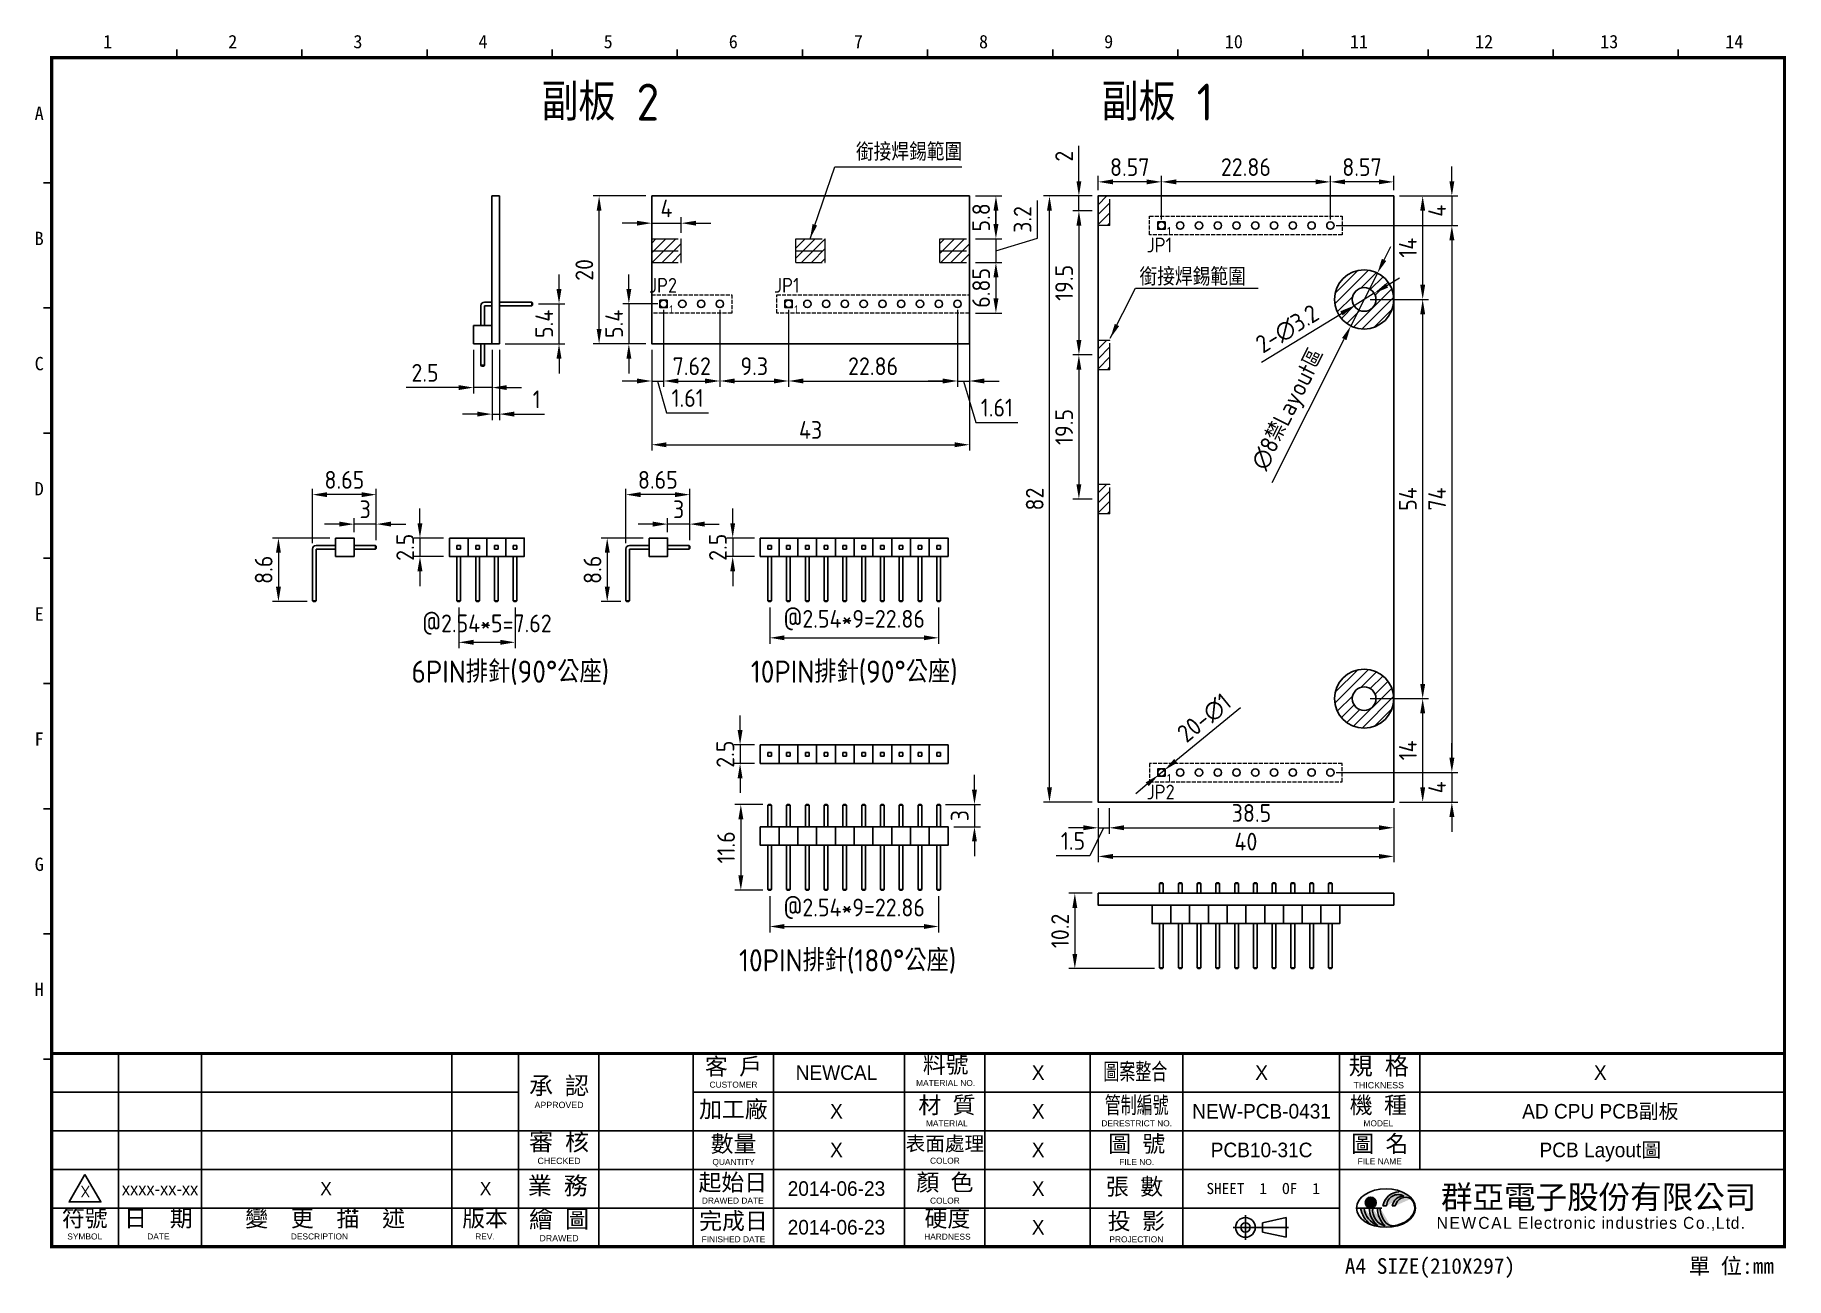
# Paper-space layout 'A4出圖' of a CAD drawing. Header units: millimetres. Extents: x 2 to 282, y 0 to 199.
# The model-space entities are those that its viewports show. They can reach past a viewport. Long polylines and large blocks are cut down to what shows.
import ezdxf
from ezdxf.enums import TextEntityAlignment as Align

# ---------------------------------------------------------------- set-up
doc = ezdxf.new("R2010")
doc.units = ezdxf.units.MM
doc.header["$LTSCALE"] = 0.5
doc.header["$PDMODE"] = 3
doc.linetypes.add('C2', pattern=[12, 10, -1, 0, -1])
doc.linetypes.add('H', pattern=[4, 3, -1])
for name, color, linetype, lineweight in [('C2', 5, 'C2', 13), ('D', 4, 'Continuous', 13), ('H', 3, 'H', 15), ('HA', 6, 'Continuous', 13)]:
    doc.layers.add(name, color=color, linetype=linetype, lineweight=lineweight)
doc.layers.add('T', color=4, linetype='Continuous')
doc.styles.get("Standard").update_dxf_attribs({"font": 'isocp.shx', "bigfont": 'chineset.shx'})
doc.styles.add('圖框', font='ARIAL.TTF')
doc.styles.add('新細明體', font='PMingLiU.ttf')
doc.styles.add('標楷體', font='KAIU.TTF')
doc.dimstyles.new('ISO-25', dxfattribs={"dimscale": 0.8, "dimtxt": 3, "dimasz": 2.5, "dimexe": 1, "dimexo": 1, "dimgap": 1, "dimtad": 1, "dimzin": 9, "dimdsep": 46, "dimtxsty": 'Standard', "dimcen": 0, "dimclrd": 4, "dimclre": 4, "dimclrt": 7, "dimazin": 2, "dimtfac": 1, "dimtmove": 0, "dimatfit": 3, "dimfxl": 0, "dimlwd": -1, "dimlwe": -1, "dimarcsym": 0})

psp = doc.layouts.new('A4出圖')

# ---------------------------------------------------------------- texts
for s, height, style, p in [('1', 2.13, '標楷體', (13.93, 196.45)), ('2', 2.13, '標楷體', (33.93, 196.45)), ('3', 2.13, '標楷體', (53.93, 196.45)), ('4', 2.13, '標楷體', (73.93, 196.45)), ('5', 2.13, '標楷體', (93.93, 196.45)), ('6', 2.13, '標楷體', (113.93, 196.45)), ('7', 2.13, '標楷體', (133.93, 196.45)), ('8', 2.13, '標楷體', (153.93, 196.45)), ('9', 2.13, '標楷體', (173.93, 196.45)), ('10', 2.135, '標楷體', (193.93, 196.45)), ('11', 2.135, '標楷體', (213.93, 196.45)), ('12', 2.135, '標楷體', (233.93, 196.45)), ('13', 2.135, '標楷體', (253.93, 196.45)), ('14', 2.135, '標楷體', (273.93, 196.45)), ('A', 2.13, '標楷體', (2.99, 185)), ('B', 2.13, '標楷體', (2.99, 165)), ('C', 2.13, '標楷體', (2.99, 145)), ('D', 2.13, '標楷體', (2.99, 125)), ('E', 2.13, '標楷體', (2.99, 105)), ('F', 2.13, '標楷體', (2.99, 85)), ('G', 2.13, '標楷體', (2.99, 65)), ('H', 2.13, '標楷體', (2.99, 45)), ('客 戶', 2.678, '標楷體', (113.96, 32.43)), ('NEWCAL', 2.329, '新細明體', (130.42, 31.61)), ('料號', 2.678, '標楷體', (147.87, 32.71)), ('X', 2.33, '新細明體', (162.66, 31.61)), ('X', 2.33, '新細明體', (198.37, 31.61)), ('規 格', 2.819, '標楷體', (217.1, 32.43)), ('X', 2.33, '新細明體', (252.51, 31.61)), ('承 認', 2.819, '標楷體', (86.08, 29.28)), ('CUSTOMER', 0.957, '圖框', (113.96, 30.38)), ('MATERIAL NO.', 0.9572, '圖框', (147.87, 30.65)), ('THICKNESS', 1.008, '圖框', (217.1, 30.26)), ('APPROVED', 1.008, '圖框', (86.08, 27.11)), ('加工廠', 2.678, '標楷體', (113.94, 25.59)), ('材 質', 2.678, '標楷體', (148.06, 26.26)), ('機 種', 2.678, '標楷體', (217.03, 26.26)), ('AD CPU PCB副板', 2.3288, '新細明體', (252.51, 25.44)), ('X', 2.33, '新細明體', (130.42, 25.44)), ('X', 2.33, '新細明體', (162.66, 25.44)), ('NEW-PCB-0431', 2.3288, '新細明體', (198.37, 25.44)), ('審 核', 2.819, '標楷體', (86.08, 20.33)), ('數量', 2.678, '標楷體', (113.97, 20.08)), ('表面處理', 2.3, '標楷體', (147.75, 20.29)), ('MATERIAL', 0.957, '圖框', (148.06, 24.2)), ('DERESTRICT NO.', 0.9572, '圖框', (178.41, 24.2)), ('圖 號', 2.678, '標楷體', (178.41, 20.08)), ('圖 名', 2.678, '標楷體', (217.26, 20.09)), ('MODEL', 0.957, '圖框', (217.03, 24.2)), ('X', 2.33, '新細明體', (130.42, 19.26)), ('X', 2.33, '新細明體', (162.66, 19.26)), ('PCB10-31C', 2.329, '新細明體', (198.37, 19.26)), ('PCB Layout圖', 2.3288, '新細明體', (252.51, 19.26)), ('CHECKED', 1.008, '圖框', (86.08, 18.17)), ('起始日', 2.678, '標楷體', (113.85, 13.91)), ('QUANTITY', 0.957, '圖框', (113.97, 18.03)), ('顏 色', 2.678, '標楷體', (147.75, 13.91)), ('COLOR', 0.957, '圖框', (147.75, 18.23)), ('FILE NO.', 0.957, '圖框', (178.41, 18.03)), ('FILE NAME', 0.957, '圖框', (217.25, 18.14)), ('xxxx-xx-xx', 2, '新細明體', (22.31, 13.18)), ('X', 2.13, '新細明體', (48.84, 13.18)), ('X', 2.13, '新細明體', (74.34, 13.18)), ('業 務', 2.819, '標楷體', (85.87, 13.3)), ('2014-06-23', 2.329, '新細明體', (130.42, 13.09)), ('X', 2.33, '新細明體', (162.66, 13.09)), ('張 數', 2.678, '標楷體', (178.06, 13.24)), ('SHEET  1  OF  1', 1.7758, '標楷體', (198.63, 13.37)), ('符號', 2.678, '標楷體', (10.27, 8.17)), ('日  期', 2.678, '標楷體', (22.04, 8.17)), (' 變  更  描  述', 2.6778, '標楷體', (47.78, 8.17)), ('版本', 2.678, '標楷體', (74.24, 8.17)), ('繪 圖', 2.819, '標楷體', (86.08, 7.99)), ('DRAWED DATE', 0.9572, '圖框', (113.85, 11.85)), ('硬度', 2.678, '標楷體', (148.15, 8.15)), ('COLOR', 0.957, '圖框', (147.75, 11.85)), ('完成日', 2.678, '標楷體', (113.96, 7.74)), ('2014-06-23', 2.329, '新細明體', (130.42, 6.91)), ('X', 2.33, '新細明體', (162.66, 6.91)), ('投 影', 2.678, '標楷體', (178.35, 7.72)), ('SYMBOL', 0.957, '圖框', (10.27, 6.12)), ('DATE', 0.957, '圖框', (22.04, 6.12)), ('DESCRIPTION', 0.9572, '圖框', (47.78, 6.12)), ('REV.', 0.957, '圖框', (74.24, 6.12)), ('DRAWED', 1.008, '圖框', (86.08, 5.82)), ('FINISHED DATE', 0.9572, '圖框', (113.96, 5.68)), ('HARDNESS', 0.957, '圖框', (148.15, 6.09)), ('PROJECTION', 0.957, '圖框', (178.35, 5.66)), ('A4 SIZE(210X297)', 2.5, '標楷體', (225.29, 0.63)), ('單 位:mm', 2.5, '標楷體', (273.46, 0.63))]:
    psp.add_text(s, height=height, dxfattribs=dict(style=style)).set_placement(p, align=Align.CENTER)
at = {"style": '標楷體', "width": 0.7}
for s, p in [('圖案整合', (178.19, 31.62)), ('管制編號', (178.41, 26.26))]:
    psp.add_text(s, height=2.678, dxfattribs=at).set_placement(p, align=Align.CENTER)
psp.add_text('X', height=1.91).set_placement((10.37, 13.78), align=Align.MIDDLE)
at = {"color": 5, "style": '標楷體'}
psp.add_text('群亞電子股份有限公司', height=3.695, dxfattribs=at).set_placement((252.24, 11.04), align=Align.CENTER)
at = {"color": 5, "insert": (226.34, 9.72), "char_height": 1.9, "attachment_point": 1}
psp.add_mtext('{\\fPMingLiU|b0|i0|c136|p18;\\T1.15;NEWCAL Electronic industries Co.,Ltd.}', dxfattribs=at)

msp = doc.modelspace()

# ---------------------------------------------------------------- texts
at = {"layer": 'D', "ltscale": 0.5}
for s, height, p in [('副板 2', 5, (-75.326, 92.201)), ('副板 1', 5, (0.476, 92.201)), ('JP1', 2, (6.565, 74.37)), ('JP2', 2, (-60.779, 68.915)), ('JP1', 2, (-43.859, 68.915)), ('JP2', 2, (6.565, 0.37))]:
    msp.add_text(s, height=height, dxfattribs=at).set_placement(p)
at = {"layer": 'D', "color": 7, "ltscale": 0.5, "char_height": 2.4, "attachment_point": 7}
for insert in [(-32.784, 86.76), (5.584, 69.879)]:
    msp.add_mtext('銜接焊錫範圍', dxfattribs=dict(at, insert=insert))
at = {"layer": 'D', "ltscale": 0.8, "char_height": 1.126, "attachment_point": 5}
for insert in [(9.597, 77.247), (-57.778, 66.647), (-40.858, 66.647), (9.597, 3.247)]:
    msp.add_mtext('1', dxfattribs=dict(at, insert=insert))
at = {"layer": 'T', "ltscale": 0.5}
for s, p in [('6PIN排針(90%%D公座)', (-92.92, 16.151)), ('10PIN排針(90%%D公座)', (-47.004, 16.151)), ('10PIN排針(180%%D公座)', (-48.593, -22.901))]:
    msp.add_text(s, height=3, dxfattribs=at).set_placement(p)

# ---------------------------------------------------------------- blocks, each defined once
blk = doc.blocks.new('*D20')
at = {"layer": 'D', "color": 4, "ltscale": 0.5}
for p, q in [((-49.45, 37.73), (-49.45, 39.73)), ((-46.51, 35.73), (-50.25, 35.73)), ((-49.45, 35.73), (-49.45, 33.23)), ((-46.51, 33.23), (-50.25, 33.23)), ((-49.45, 31.23), (-49.45, 29.23))]:
    blk.add_line(p, q, dxfattribs=at)
for points in [[(-49.78, 37.73), (-49.12, 37.73), (-49.45, 35.73)], [(-49.78, 31.23), (-49.12, 31.23), (-49.45, 33.23)]]:
    blk.add_solid(points, dxfattribs=at)
at = {"layer": 'Defpoints', "color": 0, "ltscale": 0.5}
for p in [(-45.71, 35.73), (-49.45, 33.23), (-45.71, 33.23)]:
    blk.add_point(p, dxfattribs=at)
at = {"layer": 'D', "color": 7, "ltscale": 0.5, "insert": (-51.45, 34.48), "char_height": 2.4, "attachment_point": 5, "rotation": 90}
blk.add_mtext('2.5', dxfattribs=at)
blk = doc.blocks.new('*D21')
at = {"layer": 'D', "color": 4, "ltscale": 0.5}
for p, q in [((-91.77, 37.73), (-91.77, 39.73)), ((-88.59, 35.73), (-92.57, 35.73)), ((-91.77, 35.73), (-91.77, 33.23)), ((-88.59, 33.23), (-92.57, 33.23)), ((-91.77, 31.23), (-91.77, 29.23))]:
    blk.add_line(p, q, dxfattribs=at)
for points in [[(-92.11, 37.73), (-91.44, 37.73), (-91.77, 35.73)], [(-92.11, 31.23), (-91.44, 31.23), (-91.77, 33.23)]]:
    blk.add_solid(points, dxfattribs=at)
at = {"layer": 'Defpoints', "color": 0, "ltscale": 0.5}
for p in [(-87.79, 35.73), (-91.77, 33.23), (-87.79, 33.23)]:
    blk.add_point(p, dxfattribs=at)
at = {"layer": 'D', "color": 7, "ltscale": 0.5, "insert": (-93.77, 34.48), "char_height": 2.4, "attachment_point": 5, "rotation": 90}
blk.add_mtext('2.5', dxfattribs=at)
blk = doc.blocks.new('*D22')
at = {"layer": 'D', "color": 4, "ltscale": 0.5}
for p, q in [((-86.52, 26.33), (-86.52, 20.82)), ((-78.9, 26.33), (-78.9, 20.82)), ((-84.52, 21.62), (-80.9, 21.62))]:
    blk.add_line(p, q, dxfattribs=at)
for points in [[(-84.52, 21.96), (-84.52, 21.29), (-86.52, 21.62)], [(-80.9, 21.96), (-80.9, 21.29), (-78.9, 21.62)]]:
    blk.add_solid(points, dxfattribs=at)
at = {"layer": 'Defpoints', "color": 0, "ltscale": 0.5}
for p in [(-86.52, 27.13), (-78.9, 27.13), (-78.9, 21.62)]:
    blk.add_point(p, dxfattribs=at)
at = {"layer": 'D', "color": 7, "ltscale": 0.5, "insert": (-82.71, 24.01), "char_height": 2.4, "attachment_point": 5}
blk.add_mtext('@2.54*5=7.62', dxfattribs=at)
blk = doc.blocks.new('*D23')
at = {"layer": 'D', "color": 4, "ltscale": 0.5}
for p, q in [((-44.44, 26.33), (-44.44, 21.43)), ((-21.58, 26.33), (-21.58, 21.43)), ((-42.44, 22.23), (-23.58, 22.23))]:
    blk.add_line(p, q, dxfattribs=at)
for points in [[(-42.44, 22.56), (-42.44, 21.9), (-44.44, 22.23)], [(-23.58, 22.56), (-23.58, 21.9), (-21.58, 22.23)]]:
    blk.add_solid(points, dxfattribs=at)
at = {"layer": 'Defpoints', "color": 0, "ltscale": 0.5}
for p in [(-44.44, 27.13), (-21.58, 27.13), (-21.58, 22.23)]:
    blk.add_point(p, dxfattribs=at)
at = {"layer": 'D', "color": 7, "ltscale": 0.5, "insert": (-33.01, 24.62), "char_height": 2.4, "attachment_point": 5}
blk.add_mtext('@2.54*9=22.86', dxfattribs=at)
blk = doc.blocks.new('*D24')
at = {"layer": 'D', "color": 4, "ltscale": 0.5}
for p, q in [((-44.44, -12.72), (-44.44, -17.62)), ((-21.58, -12.72), (-21.58, -17.62)), ((-42.44, -16.82), (-23.58, -16.82))]:
    blk.add_line(p, q, dxfattribs=at)
for points in [[(-42.44, -16.49), (-42.44, -17.16), (-44.44, -16.82)], [(-23.58, -16.49), (-23.58, -17.16), (-21.58, -16.82)]]:
    blk.add_solid(points, dxfattribs=at)
at = {"layer": 'Defpoints', "color": 0, "ltscale": 0.5}
for p in [(-44.44, -11.92), (-21.58, -11.92), (-21.58, -16.82)]:
    blk.add_point(p, dxfattribs=at)
at = {"layer": 'D', "color": 7, "ltscale": 0.5, "insert": (-33.01, -14.43), "char_height": 2.4, "attachment_point": 5}
blk.add_mtext('@2.54*9=22.86', dxfattribs=at)
blk = doc.blocks.new('*D25')
at = {"layer": 'D', "color": 4, "ltscale": 0.5}
for p, q in [((-48.45, 9.74), (-48.45, 11.74)), ((-46.51, 7.74), (-49.25, 7.74)), ((-48.45, 7.74), (-48.45, 5.24)), ((-46.51, 5.24), (-49.25, 5.24)), ((-48.45, 3.24), (-48.45, 1.24))]:
    blk.add_line(p, q, dxfattribs=at)
for points in [[(-48.78, 9.74), (-48.12, 9.74), (-48.45, 7.74)], [(-48.78, 3.24), (-48.12, 3.24), (-48.45, 5.24)]]:
    blk.add_solid(points, dxfattribs=at)
at = {"layer": 'Defpoints', "color": 0, "ltscale": 0.5}
for p in [(-45.71, 7.74), (-48.45, 5.24), (-45.71, 5.24)]:
    blk.add_point(p, dxfattribs=at)
at = {"layer": 'D', "color": 7, "ltscale": 0.5, "insert": (-50.45, 6.49), "char_height": 2.4, "attachment_point": 5, "rotation": 90}
blk.add_mtext('2.5', dxfattribs=at)
blk = doc.blocks.new('*D26')
at = {"layer": 'D', "color": 4, "ltscale": 0.5}
for p, q in [((-45.39, -0.32), (-49.15, -0.32)), ((-48.35, -2.32), (-48.35, -9.92)), ((-45.39, -11.92), (-49.15, -11.92))]:
    blk.add_line(p, q, dxfattribs=at)
for points in [[(-48.68, -2.32), (-48.01, -2.32), (-48.35, -0.32)], [(-48.68, -9.92), (-48.01, -9.92), (-48.35, -11.92)]]:
    blk.add_solid(points, dxfattribs=at)
at = {"layer": 'Defpoints', "color": 0, "ltscale": 0.5}
for p in [(-44.59, -0.32), (-48.35, -11.92), (-44.59, -11.92)]:
    blk.add_point(p, dxfattribs=at)
at = {"layer": 'D', "color": 7, "ltscale": 0.5, "insert": (-50.35, -6.12), "char_height": 2.4, "attachment_point": 5, "rotation": 90}
blk.add_mtext('11.6', dxfattribs=at)
blk = doc.blocks.new('*D27')
at = {"layer": 'D', "color": 4, "ltscale": 0.5}
for p, q in [((-16.73, 1.68), (-16.73, 3.68)), ((-20.63, -0.32), (-15.93, -0.32)), ((-16.73, -0.32), (-16.73, -3.32)), ((-19.51, -3.32), (-15.93, -3.32)), ((-16.73, -5.32), (-16.73, -7.32))]:
    blk.add_line(p, q, dxfattribs=at)
for points in [[(-17.07, 1.68), (-16.4, 1.68), (-16.73, -0.32)], [(-17.07, -5.32), (-16.4, -5.32), (-16.73, -3.32)]]:
    blk.add_solid(points, dxfattribs=at)
at = {"layer": 'Defpoints', "color": 0, "ltscale": 0.5}
for p in [(-21.43, -0.32), (-20.31, -3.32), (-16.73, -3.32)]:
    blk.add_point(p, dxfattribs=at)
at = {"layer": 'D', "color": 7, "ltscale": 0.5, "insert": (-18.73, -1.82), "char_height": 2.4, "attachment_point": 5, "rotation": 90}
blk.add_mtext('3', dxfattribs=at)
blk = doc.blocks.new('*D28')
at = {"layer": 'D', "color": 4, "ltscale": 0.5}
for p, q in [((40.8, 82), (44.72, 82)), ((43.92, 80), (43.92, 70)), ((36.8, 68), (44.72, 68))]:
    blk.add_line(p, q, dxfattribs=at)
for points in [[(43.59, 80), (44.26, 80), (43.92, 82)], [(43.59, 70), (44.26, 70), (43.92, 68)]]:
    blk.add_solid(points, dxfattribs=at)
at = {"layer": 'Defpoints', "color": 0, "ltscale": 0.5}
for p in [(40, 82), (36, 68), (43.92, 68)]:
    blk.add_point(p, dxfattribs=at)
at = {"layer": 'D', "color": 7, "ltscale": 0.5, "insert": (41.92, 75), "char_height": 2.4, "attachment_point": 5, "rotation": 90}
blk.add_mtext('14', dxfattribs=at)
blk = doc.blocks.new('*D29')
at = {"layer": 'D', "color": 4, "ltscale": 0.5}
for p, q in [((36.8, 68), (44.72, 68)), ((43.92, 66), (43.92, 16)), ((36.8, 14), (44.72, 14))]:
    blk.add_line(p, q, dxfattribs=at)
for points in [[(43.59, 66), (44.26, 66), (43.92, 68)], [(43.59, 16), (44.26, 16), (43.92, 14)]]:
    blk.add_solid(points, dxfattribs=at)
at = {"layer": 'Defpoints', "color": 0, "ltscale": 0.5}
for p in [(36, 68), (36, 14), (43.92, 14)]:
    blk.add_point(p, dxfattribs=at)
at = {"layer": 'D', "color": 7, "ltscale": 0.5, "insert": (41.92, 41), "char_height": 2.4, "attachment_point": 5, "rotation": 90}
blk.add_mtext('54', dxfattribs=at)
blk = doc.blocks.new('*D30')
at = {"layer": 'D', "color": 4, "ltscale": 0.5}
for p, q in [((36.8, 14), (44.72, 14)), ((43.92, 12), (43.92, 2)), ((40.8, 0), (44.72, 0))]:
    blk.add_line(p, q, dxfattribs=at)
for points in [[(43.59, 12), (44.26, 12), (43.92, 14)], [(43.59, 2), (44.26, 2), (43.92, 0)]]:
    blk.add_solid(points, dxfattribs=at)
at = {"layer": 'Defpoints', "color": 0, "ltscale": 0.5}
for p in [(36, 14), (40, 0), (43.92, 0)]:
    blk.add_point(p, dxfattribs=at)
at = {"layer": 'D', "color": 7, "ltscale": 0.5, "insert": (41.92, 7), "char_height": 2.4, "attachment_point": 5, "rotation": 90}
blk.add_mtext('14', dxfattribs=at)
blk = doc.blocks.new('*D31')
at = {"layer": 'D', "color": 4, "ltscale": 0.5}
for p, q in [((31.43, 78.8), (31.43, 84.71)), ((38, 83.91), (33.43, 83.91)), ((40, 82.8), (40, 84.71))]:
    blk.add_line(p, q, dxfattribs=at)
for points in [[(33.43, 84.24), (33.43, 83.58), (31.43, 83.91)], [(38, 84.24), (38, 83.58), (40, 83.91)]]:
    blk.add_solid(points, dxfattribs=at)
at = {"layer": 'Defpoints', "color": 0, "ltscale": 0.5}
for p in [(31.43, 83.91), (40, 82), (31.43, 78)]:
    blk.add_point(p, dxfattribs=at)
at = {"layer": 'D', "color": 7, "ltscale": 0.5, "insert": (35.71, 85.91), "char_height": 2.4, "attachment_point": 5}
blk.add_mtext('8.57', dxfattribs=at)
blk = doc.blocks.new('*D32')
at = {"layer": 'D', "color": 4, "ltscale": 0.5}
for p, q in [((8.57, 78.8), (8.57, 84.71)), ((29.43, 83.91), (10.57, 83.91)), ((31.43, 78.8), (31.43, 84.71))]:
    blk.add_line(p, q, dxfattribs=at)
for points in [[(10.57, 84.24), (10.57, 83.58), (8.57, 83.91)], [(29.43, 84.24), (29.43, 83.58), (31.43, 83.91)]]:
    blk.add_solid(points, dxfattribs=at)
at = {"layer": 'Defpoints', "color": 0, "ltscale": 0.5}
for p in [(8.57, 83.91), (8.57, 78), (31.43, 78)]:
    blk.add_point(p, dxfattribs=at)
at = {"layer": 'D', "color": 7, "ltscale": 0.5, "insert": (20, 85.91), "char_height": 2.4, "attachment_point": 5}
blk.add_mtext('22.86', dxfattribs=at)
blk = doc.blocks.new('*D33')
at = {"layer": 'D', "color": 4, "ltscale": 0.5}
for p, q in [((0, 82.8), (0, 84.71)), ((6.57, 83.91), (2, 83.91)), ((8.57, 78.8), (8.57, 84.71))]:
    blk.add_line(p, q, dxfattribs=at)
for points in [[(2, 84.24), (2, 83.58), (0, 83.91)], [(6.57, 84.24), (6.57, 83.58), (8.57, 83.91)]]:
    blk.add_solid(points, dxfattribs=at)
at = {"layer": 'Defpoints', "color": 0, "ltscale": 0.5}
for p in [(0, 83.91), (0, 82), (8.57, 78)]:
    blk.add_point(p, dxfattribs=at)
at = {"layer": 'D', "color": 7, "ltscale": 0.5, "insert": (4.28, 85.91), "char_height": 2.4, "attachment_point": 5}
blk.add_mtext('8.57', dxfattribs=at)
blk = doc.blocks.new('*D34')
at = {"layer": 'D', "color": 4, "ltscale": 0.5}
for p, q in [((47.87, 84), (47.87, 86)), ((40.8, 82), (48.67, 82)), ((47.87, 82), (47.87, 78)), ((32.23, 78), (48.67, 78)), ((47.87, 76), (47.87, 74))]:
    blk.add_line(p, q, dxfattribs=at)
for points in [[(47.54, 84), (48.21, 84), (47.87, 82)], [(47.54, 76), (48.21, 76), (47.87, 78)]]:
    blk.add_solid(points, dxfattribs=at)
at = {"layer": 'Defpoints', "color": 0, "ltscale": 0.5}
for p in [(40, 82), (31.43, 78), (47.87, 78)]:
    blk.add_point(p, dxfattribs=at)
at = {"layer": 'D', "color": 7, "ltscale": 0.5, "insert": (45.87, 80), "char_height": 2.4, "attachment_point": 5, "rotation": 90}
blk.add_mtext('4', dxfattribs=at)
blk = doc.blocks.new('*D35')
at = {"layer": 'D', "color": 4, "ltscale": 0.5}
for p, q in [((32.23, 78), (48.67, 78)), ((47.87, 76), (47.87, 6)), ((32.23, 4), (48.67, 4))]:
    blk.add_line(p, q, dxfattribs=at)
for points in [[(47.54, 76), (48.21, 76), (47.87, 78)], [(47.54, 6), (48.21, 6), (47.87, 4)]]:
    blk.add_solid(points, dxfattribs=at)
at = {"layer": 'Defpoints', "color": 0, "ltscale": 0.5}
for p in [(31.43, 78), (31.43, 4), (47.87, 4)]:
    blk.add_point(p, dxfattribs=at)
at = {"layer": 'D', "color": 7, "ltscale": 0.5, "insert": (45.87, 41), "char_height": 2.4, "attachment_point": 5, "rotation": 90}
blk.add_mtext('74', dxfattribs=at)
blk = doc.blocks.new('*D36')
at = {"layer": 'D', "color": 4, "ltscale": 0.5}
for p, q in [((47.87, 6), (47.87, 8)), ((32.23, 4), (48.67, 4)), ((47.87, 4), (47.87, 0)), ((40.8, 0), (48.67, 0)), ((47.87, -2), (47.87, -4))]:
    blk.add_line(p, q, dxfattribs=at)
for points in [[(47.54, 6), (48.21, 6), (47.87, 4)], [(47.54, -2), (48.21, -2), (47.87, 0)]]:
    blk.add_solid(points, dxfattribs=at)
at = {"layer": 'Defpoints', "color": 0, "ltscale": 0.5}
for p in [(31.43, 4), (40, 0), (47.87, 0)]:
    blk.add_point(p, dxfattribs=at)
at = {"layer": 'D', "color": 7, "ltscale": 0.5, "insert": (45.87, 2), "char_height": 2.4, "attachment_point": 5, "rotation": 90}
blk.add_mtext('4', dxfattribs=at)
blk = doc.blocks.new('*D37')
at = {"layer": 'D', "color": 4, "ltscale": 0.5}
for p, q in [((-0.8, 82), (-7.38, 82)), ((-6.58, 2), (-6.58, 80)), ((-0.8, 0), (-7.38, 0))]:
    blk.add_line(p, q, dxfattribs=at)
for points in [[(-6.92, 80), (-6.25, 80), (-6.58, 82)], [(-6.92, 2), (-6.25, 2), (-6.58, 0)]]:
    blk.add_solid(points, dxfattribs=at)
at = {"layer": 'Defpoints', "color": 0, "ltscale": 0.5}
for p in [(-6.58, 82), (0, 82), (0, 0)]:
    blk.add_point(p, dxfattribs=at)
at = {"layer": 'D', "color": 7, "ltscale": 0.5, "insert": (-8.58, 41), "char_height": 2.4, "attachment_point": 5, "rotation": 90}
blk.add_mtext('82', dxfattribs=at)
blk = doc.blocks.new('*D38')
at = {"layer": 'D', "color": 4, "ltscale": 0.5}
for p, q in [((0, -0.8), (0, -4.27)), ((1.5, -0.8), (1.5, -4.27)), ((-2, -3.47), (-4, -3.47)), ((0.75, -3.47), (-1.11, -7.25)), ((0, -3.47), (1.5, -3.47)), ((0, -3.47), (1.5, -3.47)), ((3.5, -3.47), (5.5, -3.47)), ((-1.11, -7.25), (-5.69, -7.25))]:
    blk.add_line(p, q, dxfattribs=at)
for points in [[(-2, -3.13), (-2, -3.8), (0, -3.47)], [(3.5, -3.13), (3.5, -3.8), (1.5, -3.47)]]:
    blk.add_solid(points, dxfattribs=at)
at = {"layer": 'Defpoints', "color": 0, "ltscale": 0.5}
for p in [(0, 0), (1.5, 0), (1.5, -3.47)]:
    blk.add_point(p, dxfattribs=at)
at = {"layer": 'D', "color": 7, "ltscale": 0.5, "insert": (-3.4, -5.25), "char_height": 2.4, "attachment_point": 5}
blk.add_mtext('1.5', dxfattribs=at)
blk = doc.blocks.new('*D39')
at = {"layer": 'D', "color": 4, "ltscale": 0.5}
for p, q in [((1.5, -0.8), (1.5, -4.27)), ((40, -0.8), (40, -4.27)), ((3.5, -3.47), (38, -3.47))]:
    blk.add_line(p, q, dxfattribs=at)
for points in [[(3.5, -3.13), (3.5, -3.8), (1.5, -3.47)], [(38, -3.13), (38, -3.8), (40, -3.47)]]:
    blk.add_solid(points, dxfattribs=at)
at = {"layer": 'Defpoints', "color": 0, "ltscale": 0.5}
for p in [(1.5, 0), (40, 0), (40, -3.47)]:
    blk.add_point(p, dxfattribs=at)
at = {"layer": 'D', "color": 7, "ltscale": 0.5, "insert": (20.75, -1.47), "char_height": 2.4, "attachment_point": 5}
blk.add_mtext('38.5', dxfattribs=at)
blk = doc.blocks.new('*D40')
at = {"layer": 'D', "color": 4, "ltscale": 0.5}
for p, q in [((0, -0.8), (0, -8.14)), ((40, -0.8), (40, -8.14)), ((2, -7.34), (38, -7.34))]:
    blk.add_line(p, q, dxfattribs=at)
for points in [[(2, -7.01), (2, -7.68), (0, -7.34)], [(38, -7.01), (38, -7.68), (40, -7.34)]]:
    blk.add_solid(points, dxfattribs=at)
at = {"layer": 'Defpoints', "color": 0, "ltscale": 0.5}
for p in [(0, 0), (40, 0), (40, -7.34)]:
    blk.add_point(p, dxfattribs=at)
at = {"layer": 'D', "color": 7, "ltscale": 0.5, "insert": (20, -5.34), "char_height": 2.4, "attachment_point": 5}
blk.add_mtext('40', dxfattribs=at)
blk = doc.blocks.new('*D41')
at = {"layer": 'D', "color": 4, "ltscale": 0.5}
for p, q in [((-0.8, -12.32), (-3.95, -12.32)), ((-3.15, -14.32), (-3.15, -20.52)), ((7.62, -22.52), (-3.95, -22.52))]:
    blk.add_line(p, q, dxfattribs=at)
for points in [[(-3.48, -14.32), (-2.82, -14.32), (-3.15, -12.32)], [(-3.48, -20.52), (-2.82, -20.52), (-3.15, -22.52)]]:
    blk.add_solid(points, dxfattribs=at)
at = {"layer": 'Defpoints', "color": 0, "ltscale": 0.5}
for p in [(0, -12.32), (-3.15, -22.52), (8.42, -22.52)]:
    blk.add_point(p, dxfattribs=at)
at = {"layer": 'D', "color": 7, "ltscale": 0.5, "insert": (-5.15, -17.42), "char_height": 2.4, "attachment_point": 5, "rotation": 90}
blk.add_mtext('10.2', dxfattribs=at)
blk = doc.blocks.new('*D42')
at = {"layer": 'D', "color": 4, "ltscale": 0.5}
for p, q in [((-58.8, 66.6), (-58.8, 56.17)), ((-60.41, 61.2), (-60.41, 56.17)), ((-62.41, 56.97), (-64.41, 56.97)), ((-60.41, 56.97), (-58.8, 56.97)), ((-60.41, 56.97), (-58.8, 56.97)), ((-59.61, 56.97), (-58.39, 52.67)), ((-56.8, 56.97), (-54.8, 56.97)), ((-58.39, 52.67), (-52.71, 52.67))]:
    blk.add_line(p, q, dxfattribs=at)
for points in [[(-62.41, 57.31), (-62.41, 56.64), (-60.41, 56.97)], [(-56.8, 57.31), (-56.8, 56.64), (-58.8, 56.97)]]:
    blk.add_solid(points, dxfattribs=at)
at = {"layer": 'Defpoints', "color": 0, "ltscale": 0.5}
for p in [(-58.8, 67.4), (-60.41, 62), (-58.8, 56.97)]:
    blk.add_point(p, dxfattribs=at)
at = {"layer": 'D', "color": 7, "ltscale": 0.5, "insert": (-55.55, 54.67), "char_height": 2.4, "attachment_point": 5}
blk.add_mtext('1.61', dxfattribs=at)
blk = doc.blocks.new('*D43')
at = {"layer": 'D', "color": 4, "ltscale": 0.5}
for p, q in [((-58.8, 66.6), (-58.8, 56.17)), ((-51.18, 66.6), (-51.18, 56.17)), ((-56.8, 56.97), (-53.18, 56.97))]:
    blk.add_line(p, q, dxfattribs=at)
for points in [[(-56.8, 57.31), (-56.8, 56.64), (-58.8, 56.97)], [(-53.18, 57.31), (-53.18, 56.64), (-51.18, 56.97)]]:
    blk.add_solid(points, dxfattribs=at)
at = {"layer": 'Defpoints', "color": 0, "ltscale": 0.5}
for p in [(-58.8, 67.4), (-51.18, 67.4), (-51.18, 56.97)]:
    blk.add_point(p, dxfattribs=at)
at = {"layer": 'D', "color": 7, "ltscale": 0.5, "insert": (-54.99, 58.97), "char_height": 2.4, "attachment_point": 5}
blk.add_mtext('7.62', dxfattribs=at)
blk = doc.blocks.new('*D44')
at = {"layer": 'D', "color": 4, "ltscale": 0.5}
for p, q in [((-51.18, 66.6), (-51.18, 56.17)), ((-41.88, 66.6), (-41.88, 56.17)), ((-49.18, 56.97), (-43.88, 56.97))]:
    blk.add_line(p, q, dxfattribs=at)
for points in [[(-49.18, 57.31), (-49.18, 56.64), (-51.18, 56.97)], [(-43.88, 57.31), (-43.88, 56.64), (-41.88, 56.97)]]:
    blk.add_solid(points, dxfattribs=at)
at = {"layer": 'Defpoints', "color": 0, "ltscale": 0.5}
for p in [(-51.18, 67.4), (-41.88, 67.4), (-41.88, 56.97)]:
    blk.add_point(p, dxfattribs=at)
at = {"layer": 'D', "color": 7, "ltscale": 0.5, "insert": (-46.53, 58.97), "char_height": 2.4, "attachment_point": 5}
blk.add_mtext('9.3', dxfattribs=at)
blk = doc.blocks.new('*D45')
at = {"layer": 'D', "color": 4, "ltscale": 0.5}
for p, q in [((-41.88, 66.6), (-41.88, 56.17)), ((-19.02, 66.6), (-19.02, 56.17)), ((-39.88, 56.97), (-21.02, 56.97))]:
    blk.add_line(p, q, dxfattribs=at)
for points in [[(-39.88, 57.31), (-39.88, 56.64), (-41.88, 56.97)], [(-21.02, 57.31), (-21.02, 56.64), (-19.02, 56.97)]]:
    blk.add_solid(points, dxfattribs=at)
at = {"layer": 'Defpoints', "color": 0, "ltscale": 0.5}
for p in [(-41.88, 67.4), (-19.02, 67.4), (-19.02, 56.97)]:
    blk.add_point(p, dxfattribs=at)
at = {"layer": 'D', "color": 7, "ltscale": 0.5, "insert": (-30.45, 58.97), "char_height": 2.4, "attachment_point": 5}
blk.add_mtext('22.86', dxfattribs=at)
blk = doc.blocks.new('*D46')
at = {"layer": 'D', "color": 4, "ltscale": 0.5}
for p, q in [((-19.02, 66.6), (-19.02, 56.17)), ((-17.41, 65.35), (-17.41, 56.17)), ((-21.02, 56.97), (-23.02, 56.97)), ((-19.02, 56.97), (-17.41, 56.97)), ((-19.02, 56.97), (-17.41, 56.97)), ((-18.22, 56.97), (-16.54, 51.37)), ((-15.41, 56.97), (-13.41, 56.97)), ((-16.54, 51.37), (-10.86, 51.37))]:
    blk.add_line(p, q, dxfattribs=at)
for points in [[(-21.02, 57.31), (-21.02, 56.64), (-19.02, 56.97)], [(-15.41, 57.31), (-15.41, 56.64), (-17.41, 56.97)]]:
    blk.add_solid(points, dxfattribs=at)
at = {"layer": 'Defpoints', "color": 0, "ltscale": 0.5}
for p in [(-19.02, 67.4), (-17.41, 66.15), (-17.41, 56.97)]:
    blk.add_point(p, dxfattribs=at)
at = {"layer": 'D', "color": 7, "ltscale": 0.5, "insert": (-13.7, 53.37), "char_height": 2.4, "attachment_point": 5}
blk.add_mtext('1.61', dxfattribs=at)
blk = doc.blocks.new('*D47')
at = {"layer": 'D', "color": 4, "ltscale": 0.5}
for p, q in [((-17.41, 65.35), (-17.41, 47.55)), ((-60.41, 61.2), (-60.41, 47.55)), ((-58.41, 48.35), (-19.41, 48.35))]:
    blk.add_line(p, q, dxfattribs=at)
for points in [[(-58.41, 48.68), (-58.41, 48.01), (-60.41, 48.35)], [(-19.41, 48.68), (-19.41, 48.01), (-17.41, 48.35)]]:
    blk.add_solid(points, dxfattribs=at)
at = {"layer": 'Defpoints', "color": 0, "ltscale": 0.5}
for p in [(-17.41, 66.15), (-60.41, 62), (-17.41, 48.35)]:
    blk.add_point(p, dxfattribs=at)
at = {"layer": 'D', "color": 7, "ltscale": 0.5, "insert": (-38.91, 50.35), "char_height": 2.4, "attachment_point": 5}
blk.add_mtext('43', dxfattribs=at)
blk = doc.blocks.new('*D48')
at = {"layer": 'D', "color": 4, "ltscale": 0.5}
for p, q in [((-63.5, 69.4), (-63.5, 71.4)), ((-59.6, 67.4), (-64.3, 67.4)), ((-63.5, 67.4), (-63.5, 62)), ((-61.21, 62), (-64.3, 62)), ((-63.5, 60), (-63.5, 58))]:
    blk.add_line(p, q, dxfattribs=at)
for points in [[(-63.83, 69.4), (-63.17, 69.4), (-63.5, 67.4)], [(-63.83, 60), (-63.17, 60), (-63.5, 62)]]:
    blk.add_solid(points, dxfattribs=at)
at = {"layer": 'Defpoints', "color": 0, "ltscale": 0.5}
for p in [(-58.8, 67.4), (-63.5, 62), (-60.41, 62)]:
    blk.add_point(p, dxfattribs=at)
at = {"layer": 'D', "color": 7, "ltscale": 0.5, "insert": (-65.5, 64.7), "char_height": 2.4, "attachment_point": 5, "rotation": 90}
blk.add_mtext('5.4', dxfattribs=at)
blk = doc.blocks.new('*D49')
at = {"layer": 'D', "color": 4, "ltscale": 0.5}
for p, q in [((-61.21, 82), (-68.33, 82)), ((-67.53, 64), (-67.53, 80)), ((-61.21, 62), (-68.33, 62))]:
    blk.add_line(p, q, dxfattribs=at)
for points in [[(-67.86, 80), (-67.2, 80), (-67.53, 82)], [(-67.86, 64), (-67.2, 64), (-67.53, 62)]]:
    blk.add_solid(points, dxfattribs=at)
at = {"layer": 'Defpoints', "color": 0, "ltscale": 0.5}
for p in [(-67.53, 82), (-60.41, 82), (-60.41, 62)]:
    blk.add_point(p, dxfattribs=at)
at = {"layer": 'D', "color": 7, "ltscale": 0.5, "insert": (-69.53, 72), "char_height": 2.4, "attachment_point": 5, "rotation": 90}
blk.add_mtext('20', dxfattribs=at)
blk = doc.blocks.new('*D51')
at = {"layer": 'D', "color": 4, "ltscale": 0.5}
for p, q in [((-100.68, 36.53), (-100.68, 38.41)), ((-97.68, 35.43), (-97.68, 38.41)), ((-102.68, 37.61), (-104.68, 37.61)), ((-97.68, 37.61), (-100.68, 37.61)), ((-95.68, 37.61), (-93.68, 37.61))]:
    blk.add_line(p, q, dxfattribs=at)
for points in [[(-102.68, 37.95), (-102.68, 37.28), (-100.68, 37.61)], [(-95.68, 37.95), (-95.68, 37.28), (-97.68, 37.61)]]:
    blk.add_solid(points, dxfattribs=at)
at = {"layer": 'Defpoints', "color": 0, "ltscale": 0.5}
for p in [(-100.68, 37.61), (-100.68, 35.73), (-97.68, 34.63)]:
    blk.add_point(p, dxfattribs=at)
at = {"layer": 'D', "color": 7, "ltscale": 0.5, "insert": (-99.18, 39.61), "char_height": 2.4, "attachment_point": 5}
blk.add_mtext('3', dxfattribs=at)
blk = doc.blocks.new('*D52')
at = {"layer": 'D', "color": 4, "ltscale": 0.5}
for p, q in [((-103.98, 35.73), (-111.72, 35.73)), ((-110.92, 33.73), (-110.92, 29.13)), ((-107.03, 27.13), (-111.72, 27.13))]:
    blk.add_line(p, q, dxfattribs=at)
for points in [[(-111.26, 33.73), (-110.59, 33.73), (-110.92, 35.73)], [(-111.26, 29.13), (-110.59, 29.13), (-110.92, 27.13)]]:
    blk.add_solid(points, dxfattribs=at)
at = {"layer": 'Defpoints', "color": 0, "ltscale": 0.5}
for p in [(-103.18, 35.73), (-110.92, 27.13), (-106.23, 27.13)]:
    blk.add_point(p, dxfattribs=at)
at = {"layer": 'D', "color": 7, "ltscale": 0.5, "insert": (-112.92, 31.43), "char_height": 2.4, "attachment_point": 5, "rotation": 90}
blk.add_mtext('8.6', dxfattribs=at)
blk = doc.blocks.new('*D53')
at = {"layer": 'D', "color": 4, "ltscale": 0.5}
for p, q in [((-106.33, 35.03), (-106.33, 42.4)), ((-99.68, 41.6), (-104.33, 41.6)), ((-97.68, 35.43), (-97.68, 42.4))]:
    blk.add_line(p, q, dxfattribs=at)
for points in [[(-104.33, 41.93), (-104.33, 41.26), (-106.33, 41.6)], [(-99.68, 41.93), (-99.68, 41.26), (-97.68, 41.6)]]:
    blk.add_solid(points, dxfattribs=at)
at = {"layer": 'Defpoints', "color": 0, "ltscale": 0.5}
for p in [(-106.33, 41.6), (-106.33, 34.23), (-97.68, 34.63)]:
    blk.add_point(p, dxfattribs=at)
at = {"layer": 'D', "color": 7, "ltscale": 0.5, "insert": (-102, 43.6), "char_height": 2.4, "attachment_point": 5}
blk.add_mtext('8.65', dxfattribs=at)
blk = doc.blocks.new('*D54')
at = {"layer": 'D', "color": 4, "ltscale": 0.5}
for p, q in [((-58.26, 36.53), (-58.26, 38.41)), ((-55.26, 35.43), (-55.26, 38.41)), ((-60.26, 37.61), (-62.26, 37.61)), ((-55.26, 37.61), (-58.26, 37.61)), ((-53.26, 37.61), (-51.26, 37.61))]:
    blk.add_line(p, q, dxfattribs=at)
for points in [[(-60.26, 37.95), (-60.26, 37.28), (-58.26, 37.61)], [(-53.26, 37.95), (-53.26, 37.28), (-55.26, 37.61)]]:
    blk.add_solid(points, dxfattribs=at)
at = {"layer": 'Defpoints', "color": 0, "ltscale": 0.5}
for p in [(-58.26, 37.61), (-58.26, 35.73), (-55.26, 34.63)]:
    blk.add_point(p, dxfattribs=at)
at = {"layer": 'D', "color": 7, "ltscale": 0.5, "insert": (-56.76, 39.61), "char_height": 2.4, "attachment_point": 5}
blk.add_mtext('3', dxfattribs=at)
blk = doc.blocks.new('*D55')
at = {"layer": 'D', "color": 4, "ltscale": 0.5}
for p, q in [((-61.56, 35.73), (-67.23, 35.73)), ((-66.43, 33.73), (-66.43, 29.13)), ((-64.61, 27.13), (-67.23, 27.13))]:
    blk.add_line(p, q, dxfattribs=at)
for points in [[(-66.76, 33.73), (-66.09, 33.73), (-66.43, 35.73)], [(-66.76, 29.13), (-66.09, 29.13), (-66.43, 27.13)]]:
    blk.add_solid(points, dxfattribs=at)
at = {"layer": 'Defpoints', "color": 0, "ltscale": 0.5}
for p in [(-60.76, 35.73), (-66.43, 27.13), (-63.81, 27.13)]:
    blk.add_point(p, dxfattribs=at)
at = {"layer": 'D', "color": 7, "ltscale": 0.5, "insert": (-68.43, 31.43), "char_height": 2.4, "attachment_point": 5, "rotation": 90}
blk.add_mtext('8.6', dxfattribs=at)
blk = doc.blocks.new('*D56')
at = {"layer": 'D', "color": 4, "ltscale": 0.5}
for p, q in [((-63.91, 35.03), (-63.91, 42.4)), ((-57.26, 41.6), (-61.91, 41.6)), ((-55.26, 35.43), (-55.26, 42.4))]:
    blk.add_line(p, q, dxfattribs=at)
for points in [[(-61.91, 41.93), (-61.91, 41.26), (-63.91, 41.6)], [(-57.26, 41.93), (-57.26, 41.26), (-55.26, 41.6)]]:
    blk.add_solid(points, dxfattribs=at)
at = {"layer": 'Defpoints', "color": 0, "ltscale": 0.5}
for p in [(-63.91, 41.6), (-63.91, 34.23), (-55.26, 34.63)]:
    blk.add_point(p, dxfattribs=at)
at = {"layer": 'D', "color": 7, "ltscale": 0.5, "insert": (-59.58, 43.6), "char_height": 2.4, "attachment_point": 5}
blk.add_mtext('8.65', dxfattribs=at)
blk = doc.blocks.new('*D57')
at = {"layer": 'D', "color": 4, "ltscale": 0.5}
for p, q in [((38.69, 73.36), (39.59, 75.15)), ((37.8, 71.57), (34.2, 64.43)), ((23.56, 43.23), (33.31, 62.64))]:
    blk.add_line(p, q, dxfattribs=at)
for points in [[(38.4, 73.51), (38.99, 73.21), (37.8, 71.57)], [(33.01, 62.79), (33.6, 62.49), (34.2, 64.43)]]:
    blk.add_solid(points, dxfattribs=at)
at = {"layer": 'Defpoints', "color": 0, "ltscale": 0.5}
for p in [(37.8, 71.57), (34.2, 64.43)]:
    blk.add_point(p, dxfattribs=at)
at = {"layer": 'D', "color": 7, "ltscale": 0.5, "insert": (25.93, 53.07), "char_height": 2.4, "attachment_point": 5, "rotation": 63.3249}
blk.add_mtext('∅8禁Layout區', dxfattribs=at)
blk = doc.blocks.new('*D58')
at = {"layer": 'D', "color": 4, "ltscale": 0.5}
for p, q in [((37.36, 68.84), (34.64, 67.16)), ((39.07, 69.88), (40.78, 70.92)), ((22.11, 59.5), (32.93, 66.12))]:
    blk.add_line(p, q, dxfattribs=at)
for points in [[(38.9, 70.16), (39.24, 69.6), (37.36, 68.84)], [(32.76, 66.4), (33.1, 65.84), (34.64, 67.16)]]:
    blk.add_solid(points, dxfattribs=at)
at = {"layer": 'Defpoints', "color": 0, "ltscale": 0.5}
for p in [(37.36, 68.84), (34.64, 67.16)]:
    blk.add_point(p, dxfattribs=at)
at = {"layer": 'D', "color": 7, "ltscale": 0.5, "insert": (25.62, 63.99), "char_height": 2.4, "attachment_point": 5, "rotation": 31.4695}
blk.add_mtext('2-∅3.2', dxfattribs=at)
blk = doc.blocks.new('*D59')
at = {"layer": 'D', "color": 4, "ltscale": 0.5}
for p, q in [((19.27, 12.78), (10.5, 5.59)), ((6.64, 2.41), (5.09, 1.14)), ((8.18, 3.68), (8.96, 4.32))]:
    blk.add_line(p, q, dxfattribs=at)
for points in [[(10.29, 5.84), (10.71, 5.33), (8.96, 4.32)], [(6.43, 2.67), (6.85, 2.16), (8.18, 3.68)]]:
    blk.add_solid(points, dxfattribs=at)
at = {"layer": 'Defpoints', "color": 0, "ltscale": 0.5}
for p in [(8.18, 3.68), (8.96, 4.32)]:
    blk.add_point(p, dxfattribs=at)
at = {"layer": 'D', "color": 7, "ltscale": 0.5, "insert": (14.39, 11.37), "char_height": 2.4, "attachment_point": 5, "rotation": 39.3948}
blk.add_mtext('20-∅1', dxfattribs=at)
blk = doc.blocks.new('*D60')
at = {"layer": 'D', "color": 4, "ltscale": 0.5}
for p, q in [((-16.61, 82), (-13.03, 82)), ((-13.83, 80), (-13.83, 78.2)), ((-16.61, 76.2), (-13.03, 76.2))]:
    blk.add_line(p, q, dxfattribs=at)
for points in [[(-14.16, 80), (-13.49, 80), (-13.83, 82)], [(-14.16, 78.2), (-13.49, 78.2), (-13.83, 76.2)]]:
    blk.add_solid(points, dxfattribs=at)
at = {"layer": 'Defpoints', "color": 0, "ltscale": 0.5}
for p in [(-17.41, 82), (-17.41, 76.2), (-13.83, 76.2)]:
    blk.add_point(p, dxfattribs=at)
at = {"layer": 'D', "color": 7, "ltscale": 0.5, "insert": (-15.83, 79.1), "char_height": 2.4, "attachment_point": 5, "rotation": 90}
blk.add_mtext('5.8', dxfattribs=at)
blk = doc.blocks.new('*D61')
at = {"layer": 'D', "color": 4, "ltscale": 0.5}
for p, q in [((-8.22, 76.28), (-8.22, 81.38)), ((-13.83, 78.2), (-13.83, 80.2)), ((-16.61, 76.2), (-13.03, 76.2)), ((-13.83, 74.6), (-8.22, 76.28)), ((-13.83, 76.2), (-13.83, 73)), ((-13.83, 76.2), (-13.83, 73)), ((-16.61, 73), (-13.03, 73)), ((-13.83, 71), (-13.83, 69))]:
    blk.add_line(p, q, dxfattribs=at)
for points in [[(-14.16, 78.2), (-13.49, 78.2), (-13.83, 76.2)], [(-14.16, 71), (-13.49, 71), (-13.83, 73)]]:
    blk.add_solid(points, dxfattribs=at)
at = {"layer": 'Defpoints', "color": 0, "ltscale": 0.5}
for p in [(-17.41, 76.2), (-17.41, 73), (-13.83, 73)]:
    blk.add_point(p, dxfattribs=at)
at = {"layer": 'D', "color": 7, "ltscale": 0.5, "insert": (-10.22, 78.83), "char_height": 2.4, "attachment_point": 5, "rotation": 90}
blk.add_mtext('3.2', dxfattribs=at)
blk = doc.blocks.new('*D62')
at = {"layer": 'D', "color": 4, "ltscale": 0.5}
for p, q in [((-16.61, 73), (-13.03, 73)), ((-13.83, 71), (-13.83, 68.15)), ((-16.61, 66.15), (-13.03, 66.15))]:
    blk.add_line(p, q, dxfattribs=at)
for points in [[(-14.16, 71), (-13.49, 71), (-13.83, 73)], [(-14.16, 68.15), (-13.49, 68.15), (-13.83, 66.15)]]:
    blk.add_solid(points, dxfattribs=at)
at = {"layer": 'Defpoints', "color": 0, "ltscale": 0.5}
for p in [(-17.41, 73), (-17.41, 66.15), (-13.83, 66.15)]:
    blk.add_point(p, dxfattribs=at)
at = {"layer": 'D', "color": 7, "ltscale": 0.5, "insert": (-15.83, 69.57), "char_height": 2.4, "attachment_point": 5, "rotation": 90}
blk.add_mtext('6.85', dxfattribs=at)
blk = doc.blocks.new('*D64')
at = {"layer": 'D', "color": 4, "ltscale": 0.5}
for p, q in [((-72.95, 69.4), (-72.95, 71.4)), ((-75.72, 67.4), (-72.15, 67.4)), ((-72.95, 62), (-72.95, 67.4)), ((-80.22, 62), (-72.15, 62)), ((-72.95, 60), (-72.95, 58))]:
    blk.add_line(p, q, dxfattribs=at)
for points in [[(-73.29, 69.4), (-72.62, 69.4), (-72.95, 67.4)], [(-73.29, 60), (-72.62, 60), (-72.95, 62)]]:
    blk.add_solid(points, dxfattribs=at)
at = {"layer": 'Defpoints', "color": 0, "ltscale": 0.5}
for p in [(-76.52, 67.4), (-72.95, 67.4), (-81.02, 62)]:
    blk.add_point(p, dxfattribs=at)
at = {"layer": 'D', "color": 7, "ltscale": 0.5, "insert": (-74.95, 64.7), "char_height": 2.4, "attachment_point": 5, "rotation": 90}
blk.add_mtext('5.4', dxfattribs=at)
blk = doc.blocks.new('*D65')
at = {"layer": 'D', "color": 4, "ltscale": 0.5}
for p, q in [((-84.52, 61.2), (-84.52, 55.28)), ((-82.02, 61.2), (-82.02, 55.28)), ((-86.52, 56.08), (-93.64, 56.08)), ((-82.02, 56.08), (-84.52, 56.08)), ((-80.02, 56.08), (-78.02, 56.08))]:
    blk.add_line(p, q, dxfattribs=at)
for points in [[(-86.52, 56.41), (-86.52, 55.75), (-84.52, 56.08)], [(-80.02, 56.41), (-80.02, 55.75), (-82.02, 56.08)]]:
    blk.add_solid(points, dxfattribs=at)
at = {"layer": 'Defpoints', "color": 0, "ltscale": 0.5}
for p in [(-84.52, 62), (-82.02, 62), (-84.52, 56.08)]:
    blk.add_point(p, dxfattribs=at)
at = {"layer": 'D', "color": 7, "ltscale": 0.5, "insert": (-91.08, 58.08), "char_height": 2.4, "attachment_point": 5}
blk.add_mtext('2.5', dxfattribs=at)
blk = doc.blocks.new('*D66')
at = {"layer": 'D', "color": 4, "ltscale": 0.5}
for p, q in [((-82.02, 61.2), (-82.02, 51.69)), ((-81.02, 61.2), (-81.02, 51.69)), ((-84.02, 52.49), (-86.02, 52.49)), ((-82.02, 52.49), (-81.02, 52.49)), ((-79.02, 52.49), (-74.94, 52.49))]:
    blk.add_line(p, q, dxfattribs=at)
for points in [[(-84.02, 52.83), (-84.02, 52.16), (-82.02, 52.49)], [(-79.02, 52.83), (-79.02, 52.16), (-81.02, 52.49)]]:
    blk.add_solid(points, dxfattribs=at)
at = {"layer": 'Defpoints', "color": 0, "ltscale": 0.5}
for p in [(-82.02, 62), (-81.02, 62), (-81.02, 52.49)]:
    blk.add_point(p, dxfattribs=at)
at = {"layer": 'D', "color": 7, "ltscale": 0.5, "insert": (-75.98, 54.49), "char_height": 2.4, "attachment_point": 5}
blk.add_mtext('1', dxfattribs=at)
blk = doc.blocks.new('*D101')
at = {"layer": 'D', "color": 4, "ltscale": 0.5}
for p, q in [((-0.8, 80), (-3.4, 80)), ((-2.6, 78), (-2.6, 62.5)), ((-0.8, 60.5), (-3.4, 60.5))]:
    blk.add_line(p, q, dxfattribs=at)
for points in [[(-2.93, 78), (-2.27, 78), (-2.6, 80)], [(-2.93, 62.5), (-2.27, 62.5), (-2.6, 60.5)]]:
    blk.add_solid(points, dxfattribs=at)
at = {"layer": 'Defpoints', "color": 0, "ltscale": 0.5}
for p in [(0, 80), (-2.6, 60.5), (0, 60.5)]:
    blk.add_point(p, dxfattribs=at)
at = {"layer": 'D', "color": 7, "ltscale": 0.5, "insert": (-4.6, 70.25), "char_height": 2.4, "attachment_point": 5, "rotation": 90}
blk.add_mtext('19.5', dxfattribs=at)
blk = doc.blocks.new('*D102')
at = {"layer": 'D', "color": 4, "ltscale": 0.5}
for p, q in [((-0.8, 60.5), (-3.4, 60.5)), ((-2.6, 58.5), (-2.6, 43)), ((-0.8, 41), (-3.4, 41))]:
    blk.add_line(p, q, dxfattribs=at)
for points in [[(-2.93, 58.5), (-2.27, 58.5), (-2.6, 60.5)], [(-2.93, 43), (-2.27, 43), (-2.6, 41)]]:
    blk.add_solid(points, dxfattribs=at)
at = {"layer": 'Defpoints', "color": 0, "ltscale": 0.5}
for p in [(0, 60.5), (-2.6, 41), (0, 41)]:
    blk.add_point(p, dxfattribs=at)
at = {"layer": 'D', "color": 7, "ltscale": 0.5, "insert": (-4.6, 50.75), "char_height": 2.4, "attachment_point": 5, "rotation": 90}
blk.add_mtext('19.5', dxfattribs=at)
blk = doc.blocks.new('*D103')
at = {"layer": 'D', "color": 4, "ltscale": 0.5}
for p, q in [((-2.6, 84), (-2.6, 88.77)), ((-0.8, 82), (-3.4, 82)), ((-2.6, 80), (-2.6, 82)), ((-0.8, 80), (-3.4, 80)), ((-2.6, 78), (-2.6, 76))]:
    blk.add_line(p, q, dxfattribs=at)
for points in [[(-2.93, 84), (-2.27, 84), (-2.6, 82)], [(-2.93, 78), (-2.27, 78), (-2.6, 80)]]:
    blk.add_solid(points, dxfattribs=at)
at = {"layer": 'Defpoints', "color": 0, "ltscale": 0.5}
for p in [(0, 82), (-2.6, 80), (0, 80)]:
    blk.add_point(p, dxfattribs=at)
at = {"layer": 'D', "color": 7, "ltscale": 0.5, "insert": (-4.6, 87.38), "char_height": 2.4, "attachment_point": 5, "rotation": 90}
blk.add_mtext('2', dxfattribs=at)
blk = doc.blocks.new('*D104')
at = {"layer": 'D', "color": 4, "ltscale": 0.5}
for p, q in [((-62.41, 78.32), (-64.41, 78.32)), ((-60.41, 77), (-60.41, 79.12)), ((-60.41, 78.32), (-56.41, 78.32)), ((-56.41, 77), (-56.41, 79.12)), ((-54.41, 78.32), (-52.41, 78.32))]:
    blk.add_line(p, q, dxfattribs=at)
for points in [[(-62.41, 78.65), (-62.41, 77.99), (-60.41, 78.32)], [(-54.41, 78.65), (-54.41, 77.99), (-56.41, 78.32)]]:
    blk.add_solid(points, dxfattribs=at)
at = {"layer": 'Defpoints', "color": 0, "ltscale": 0.5}
for p in [(-56.41, 78.32), (-60.41, 76.2), (-56.41, 76.2)]:
    blk.add_point(p, dxfattribs=at)
at = {"layer": 'D', "color": 7, "ltscale": 0.5, "insert": (-58.41, 80.32), "char_height": 2.4, "attachment_point": 5}
blk.add_mtext('4', dxfattribs=at)

# ---------------------------------------------------------------- dimensions: what is measured, and where the dimension line sits
at = {"layer": 'D', "ltscale": 0.5}
for base, p1, p2, picture, middle in [((-2.601, 80), (0, 82), (0, 80), '*D103', (-2.601, 87.383)), ((-91.773, 33.231), (-87.785, 35.731), (-87.785, 33.231), '*D21', (-91.773, 34.481)), ((-49.45, 33.231), (-45.713, 35.731), (-45.713, 33.231), '*D20', (-49.45, 34.481)), ((-48.449, 5.236), (-45.713, 7.736), (-45.713, 5.236), '*D25', (-48.449, 6.486))]:
    dim = msp.add_linear_dim(base=base, p1=p1, p2=p2, angle=90, dimstyle='ISO-25', dxfattribs=at)
    dim.commit()
    dim.dimension.update_dxf_attribs({"geometry": picture, "text_midpoint": middle, "dimtype": 160})
for base, p1, p2, picture, middle in [((0, 83.911), (8.57, 78), (0, 82), '*D33', (4.285, 85.911)), ((8.57, 83.911), (31.43, 78), (8.57, 78), '*D32', (20, 85.911)), ((-51.185, 56.974), (-58.805, 67.4), (-51.185, 67.4), '*D43', (-54.995, 58.975)), ((-41.885, 56.974), (-51.185, 67.4), (-41.885, 67.4), '*D44', (-46.535, 58.974)), ((-19.025, 56.974), (-41.885, 67.4), (-19.025, 67.4), '*D45', (-30.455, 58.975)), ((-17.415, 56.974), (-19.025, 67.4), (-17.415, 66.15), '*D46', (-15.74, 53.374))]:
    dim = msp.add_linear_dim(base=base, p1=p1, p2=p2, dimstyle='ISO-25', override={"dimtmove": 1}, dxfattribs=at)
    dim.commit()
    dim.dimension.update_dxf_attribs({"geometry": picture, "text_midpoint": middle})
for base, p1, p2, picture, middle in [((31.43, 83.911), (40, 82), (31.43, 78), '*D31', (35.715, 85.911)), ((-56.415, 78.32), (-60.415, 76.2), (-56.415, 76.2), '*D104', (-58.415, 80.32)), ((-17.415, 48.348), (-60.415, 62), (-17.415, 66.15), '*D47', (-38.915, 50.348)), ((-84.524, 56.079), (-82.024, 62), (-84.524, 62), '*D65', (-91.084, 58.079)), ((-81.024, 52.493), (-82.024, 62), (-81.024, 62), '*D66', (-75.984, 54.493)), ((40, -7.345), (0, 0), (40, 0), '*D40', (20, -5.345)), ((40, -3.466), (1.5, 0), (40, 0), '*D39', (20.75, -1.466))]:
    dim = msp.add_linear_dim(base=base, p1=p1, p2=p2, dimstyle='ISO-25', dxfattribs=at)
    dim.commit()
    dim.dimension.update_dxf_attribs({"geometry": picture, "text_midpoint": middle})
for base, p1, p2, angle, picture, middle in [((47.872, 78), (40, 82), (31.43, 78), 90, '*D34', (45.872, 80)), ((-67.529, 82), (-60.415, 62), (-60.415, 82), 90, '*D49', (-69.529, 72)), ((-13.825, 76.2), (-17.415, 82), (-17.415, 76.2), 90, '*D60', (-15.825, 79.1)), ((-6.583, 82), (0, 0), (0, 82), 90, '*D37', (-8.583, 41)), ((43.924, 68), (40, 82), (36, 68), 90, '*D28', (41.924, 75)), ((-2.601, 60.5), (0, 80), (0, 60.5), 90, '*D101', (-4.601, 70.25)), ((47.872, 4), (31.43, 78), (31.43, 4), 90, '*D35', (45.872, 41)), ((-72.952, 67.4), (-81.024, 62), (-76.524, 67.4), 90, '*D64', (-74.952, 64.7)), ((-63.499, 62), (-58.805, 67.4), (-60.415, 62), 90, '*D48', (-65.499, 64.7)), ((-2.601, 41), (0, 60.5), (0, 41), 90, '*D102', (-4.601, 50.75)), ((-106.329, 41.596), (-97.679, 34.631), (-106.329, 34.231), 180, '*D53', (-102.004, 43.596)), ((-63.906, 41.596), (-55.256, 34.631), (-63.906, 34.231), 180, '*D56', (-59.581, 43.596)), ((-100.679, 37.613), (-97.679, 34.631), (-100.679, 35.731), 180, '*D51', (-99.179, 39.613)), ((-58.256, 37.613), (-55.256, 34.631), (-58.256, 35.731), 180, '*D54', (-56.756, 39.613)), ((-110.922, 27.131), (-103.179, 35.731), (-106.229, 27.131), 90, '*D52', (-112.922, 31.431)), ((-66.426, 27.131), (-60.756, 35.731), (-63.806, 27.131), 90, '*D55', (-68.426, 31.431)), ((47.872, 0), (31.43, 4), (40, 0), 90, '*D36', (45.872, 2)), ((-16.734, -3.322), (-21.433, -0.322), (-20.313, -3.322), 90, '*D27', (-18.734, -1.822)), ((-48.346, -11.922), (-44.593, -0.322), (-44.593, -11.922), 90, '*D26', (-50.346, -6.122)), ((-3.151, -22.517), (0, -12.317), (8.42, -22.517), 90, '*D41', (-5.151, -17.417))]:
    dim = msp.add_linear_dim(base=base, p1=p1, p2=p2, angle=angle, dimstyle='ISO-25', dxfattribs=at)
    dim.commit()
    dim.dimension.update_dxf_attribs({"geometry": picture, "text_midpoint": middle})
for base, p1, p2, picture, middle in [((-13.825, 73), (-17.415, 76.2), (-17.415, 73), '*D61', (-10.225, 77.08)), ((43.924, 14), (36, 68), (36, 14), '*D29', (41.924, 41)), ((43.924, 0), (36, 14), (40, 0), '*D30', (41.924, 7))]:
    dim = msp.add_linear_dim(base=base, p1=p1, p2=p2, angle=90, dimstyle='ISO-25', override={"dimtmove": 1}, dxfattribs=at)
    dim.commit()
    dim.dimension.update_dxf_attribs({"geometry": picture, "text_midpoint": middle})
for p1, p2, text, picture, middle in [((37.796, 71.574), (34.204, 64.426), '<>禁Layout區', '*D57', (25.927, 53.073)), ((37.365, 68.835), (34.635, 67.165), '2-<>', '*D58', (25.623, 63.994)), ((8.184, 3.683), (8.956, 4.317), '20-<>', '*D59', (14.387, 11.366))]:
    dim = msp.add_diameter_dim_2p(p1=p1, p2=p2, text=text, dimstyle='ISO-25', dxfattribs=at)
    dim.commit()
    dim.dimension.update_dxf_attribs({"geometry": picture, "text_midpoint": middle})
dim = msp.add_linear_dim(base=(-13.825, 66.15), p1=(-17.415, 73), p2=(-17.415, 66.15), angle=90, dimstyle='ISO-25', override={"dimtmove": 1}, dxfattribs=at)
dim.commit()
dim.dimension.update_dxf_attribs({"geometry": '*D62', "text_midpoint": (-13.825, 69.575), "dimtype": 160})
for base, p1, p2, picture, middle in [((-58.805, 56.974), (-60.415, 62), (-58.805, 67.4), '*D42', (-57.593, 52.675)), ((1.5, -3.466), (0, 0), (1.5, 0), '*D38', (-1.914, -7.249))]:
    dim = msp.add_linear_dim(base=base, p1=p1, p2=p2, dimstyle='ISO-25', override={"dimtmove": 1}, dxfattribs=at)
    dim.commit()
    dim.dimension.update_dxf_attribs({"geometry": picture, "text_midpoint": middle, "dimtype": 160})
dim = msp.add_linear_dim(base=(-78.895, 21.622), p1=(-86.515, 27.131), p2=(-78.895, 27.131), text='@2.54*5=<>', dimstyle='ISO-25', dxfattribs=at)
dim.commit()
dim.dimension.update_dxf_attribs({"geometry": '*D22', "text_midpoint": (-82.705, 21.622), "dimtype": 160})
for base, p1, p2, picture, middle in [((-21.583, 22.231), (-44.443, 27.131), (-21.583, 27.131), '*D23', (-33.013, 24.619)), ((-21.583, -16.822), (-44.443, -11.922), (-21.583, -11.922), '*D24', (-33.013, -14.434))]:
    dim = msp.add_linear_dim(base=base, p1=p1, p2=p2, text='@2.54*9=<>', dimstyle='ISO-25', dxfattribs=at)
    dim.commit()
    dim.dimension.update_dxf_attribs({"geometry": picture, "text_midpoint": middle})

# ---------------------------------------------------------------- hatches: boundary and pattern name
at = {"layer": 'C2'}
h = msp.add_hatch(dxfattribs=at)
h.set_pattern_fill('ANSI31', color=256, scale=0.3, style=0)
h.paths.add_polyline_path([(0, 82), (1.6, 82), (1.6, 78), (0, 78)])
h = msp.add_hatch(dxfattribs=at)
h.set_pattern_fill('ANSI31', color=256, scale=0.3, style=0)
h.paths.add_polyline_path([(-60.415, 76.2), (-60.415, 73), (-56.415, 73), (-56.415, 76.2)])
h = msp.add_hatch(dxfattribs=at)
h.set_pattern_fill('ANSI31', color=256, scale=0.3, style=0)
h.paths.add_polyline_path([(-36.915, 73), (-36.915, 76.2), (-40.915, 76.2), (-40.915, 73)])
h = msp.add_hatch(dxfattribs=at)
h.set_pattern_fill('ANSI31', color=256, scale=0.3, style=0)
h.paths.add_polyline_path([(-17.415, 76.2), (-17.415, 73), (-21.415, 73), (-21.415, 76.2)])
h = msp.add_hatch(dxfattribs=at)
h.set_pattern_fill('ANSI31', color=256, scale=0.3, style=0)
h.set_pattern_definition([(45, (0, -19.5), (-0.673519, 0.673519), [])])
h.paths.add_polyline_path([(0, 62.5), (1.6, 62.5), (1.6, 58.5), (0, 58.5)])
h = msp.add_hatch(dxfattribs=at)
h.set_pattern_fill('ANSI31', color=256, scale=0.3, style=0)
h.set_pattern_definition([(45, (0, -39), (-0.673519, 0.673519), [])])
h.paths.add_polyline_path([(0, 43), (1.6, 43), (1.6, 39), (0, 39)])
at = {"layer": 'HA', "ltscale": 0.5}
h = msp.add_hatch(dxfattribs=at)
h.set_pattern_fill('_USER', color=256, angle=45, style=0, pattern_type=0)
h.set_pattern_definition([(45, (0, 0), (-0.707107, 0.707107), [])])
h.paths.add_polyline_path([(32, 68, 1), (40, 68, 1)])
h.paths.add_polyline_path([(37.6, 68, -1), (34.4, 68, -1)], flags=16)
h = msp.add_hatch(dxfattribs=at)
h.set_pattern_fill('_USER', color=256, angle=45, style=0, pattern_type=0)
h.set_pattern_definition([(45, (0, -54), (-0.707107, 0.707107), [])])
h.paths.add_polyline_path([(32, 14, 1), (40, 14, 1)])
h.paths.add_polyline_path([(37.6, 14, -1), (34.4, 14, -1)], flags=16)

# ---------------------------------------------------------------- linework, layer by layer
for p, q in [((-83.524, 64.5), (-83.524, 67.15)), ((-83.024, 67.65), (-82.024, 67.65)), ((-83.024, 67.15), (-82.024, 67.15)), ((-83.024, 64.5), (-83.024, 67.15)), ((-81.024, 67.65), (-76.624, 67.65)), ((-81.024, 67.15), (-76.624, 67.15)), ((-76.524, 67.55), (-76.624, 67.65)), ((-76.624, 67.65), (-76.624, 67.15)), ((-76.524, 67.25), (-76.624, 67.15)), ((-76.524, 67.25), (-76.524, 67.55)), ((-83.524, 62), (-83.524, 59.1)), ((-83.024, 62), (-83.024, 59.1)), ((-83.424, 59), (-83.524, 59.1)), ((-83.524, 59.1), (-83.024, 59.1)), ((-83.124, 59), (-83.424, 59)), ((-83.124, 59), (-83.024, 59.1)), ((-106.329, 34.231), (-106.329, 27.231)), ((-103.179, 34.731), (-105.829, 34.731)), ((-105.829, 34.231), (-105.829, 27.231)), ((-103.179, 34.231), (-105.829, 34.231)), ((-100.679, 34.731), (-97.779, 34.731)), ((-100.679, 34.231), (-97.779, 34.231)), ((-97.679, 34.631), (-97.779, 34.731)), ((-97.779, 34.731), (-97.779, 34.231)), ((-97.679, 34.331), (-97.779, 34.231)), ((-97.679, 34.331), (-97.679, 34.631)), ((-86.765, 34.731), (-86.765, 34.231)), ((-86.265, 34.731), (-86.765, 34.731)), ((-86.765, 34.231), (-86.265, 34.231)), ((-86.765, 33.231), (-86.765, 27.231)), ((-86.265, 34.231), (-86.265, 34.731)), ((-86.265, 33.231), (-86.265, 27.231)), ((-84.225, 34.731), (-84.225, 34.231)), ((-83.725, 34.731), (-84.225, 34.731)), ((-84.225, 34.231), (-83.725, 34.231)), ((-84.225, 33.231), (-84.225, 27.231)), ((-83.725, 34.231), (-83.725, 34.731)), ((-83.725, 33.231), (-83.725, 27.231)), ((-81.685, 34.731), (-81.685, 34.231)), ((-81.185, 34.731), (-81.685, 34.731)), ((-81.685, 34.231), (-81.185, 34.231)), ((-81.685, 33.231), (-81.685, 27.231)), ((-81.185, 34.231), (-81.185, 34.731)), ((-81.185, 33.231), (-81.185, 27.231)), ((-79.145, 34.731), (-79.145, 34.231)), ((-78.645, 34.731), (-79.145, 34.731)), ((-79.145, 34.731), (-79.145, 34.231)), ((-78.645, 34.731), (-79.145, 34.731)), ((-79.145, 34.231), (-78.645, 34.231)), ((-79.145, 34.231), (-78.645, 34.231)), ((-79.145, 33.231), (-79.145, 27.231)), ((-78.645, 34.231), (-78.645, 34.731)), ((-78.645, 34.231), (-78.645, 34.731)), ((-78.645, 33.231), (-78.645, 27.231)), ((-63.906, 34.231), (-63.906, 27.231)), ((-60.756, 34.731), (-63.406, 34.731)), ((-63.406, 34.231), (-63.406, 27.231)), ((-60.756, 34.231), (-63.406, 34.231)), ((-58.256, 34.731), (-55.356, 34.731)), ((-58.256, 34.231), (-55.356, 34.231)), ((-55.256, 34.631), (-55.356, 34.731)), ((-55.356, 34.731), (-55.356, 34.231)), ((-55.256, 34.331), (-55.356, 34.231)), ((-55.256, 34.331), (-55.256, 34.631)), ((-44.693, 34.731), (-44.693, 34.231)), ((-44.193, 34.731), (-44.693, 34.731)), ((-44.693, 34.231), (-44.193, 34.231)), ((-44.693, 33.231), (-44.693, 27.231)), ((-44.193, 34.231), (-44.193, 34.731)), ((-44.193, 33.231), (-44.193, 27.231)), ((-42.153, 34.731), (-42.153, 34.231)), ((-41.653, 34.731), (-42.153, 34.731)), ((-42.153, 34.231), (-41.653, 34.231)), ((-42.153, 33.231), (-42.153, 27.231)), ((-41.653, 34.231), (-41.653, 34.731)), ((-41.653, 33.231), (-41.653, 27.231)), ((-39.613, 34.731), (-39.613, 34.231)), ((-39.113, 34.731), (-39.613, 34.731)), ((-39.613, 34.231), (-39.113, 34.231)), ((-39.613, 33.231), (-39.613, 27.231)), ((-39.113, 34.231), (-39.113, 34.731)), ((-39.113, 33.231), (-39.113, 27.231)), ((-37.073, 34.731), (-37.073, 34.231)), ((-36.573, 34.731), (-37.073, 34.731)), ((-37.073, 34.231), (-36.573, 34.231)), ((-37.073, 33.231), (-37.073, 27.231)), ((-36.573, 34.231), (-36.573, 34.731)), ((-36.573, 33.231), (-36.573, 27.231)), ((-34.533, 34.731), (-34.533, 34.231)), ((-34.033, 34.731), (-34.533, 34.731)), ((-34.533, 34.231), (-34.033, 34.231)), ((-34.533, 33.231), (-34.533, 27.231)), ((-34.033, 34.231), (-34.033, 34.731)), ((-34.033, 33.231), (-34.033, 27.231)), ((-31.993, 34.731), (-31.993, 34.231)), ((-31.493, 34.731), (-31.993, 34.731)), ((-31.993, 34.231), (-31.493, 34.231)), ((-31.993, 33.231), (-31.993, 27.231)), ((-31.493, 34.231), (-31.493, 34.731)), ((-31.493, 33.231), (-31.493, 27.231)), ((-29.453, 34.731), (-29.453, 34.231)), ((-28.953, 34.731), (-29.453, 34.731)), ((-29.453, 34.231), (-28.953, 34.231)), ((-29.453, 33.231), (-29.453, 27.231)), ((-28.953, 34.231), (-28.953, 34.731)), ((-28.953, 33.231), (-28.953, 27.231)), ((-26.913, 34.731), (-26.913, 34.231)), ((-26.413, 34.731), (-26.913, 34.731)), ((-26.913, 34.231), (-26.413, 34.231)), ((-26.913, 33.231), (-26.913, 27.231)), ((-26.413, 34.231), (-26.413, 34.731)), ((-26.413, 33.231), (-26.413, 27.231)), ((-24.373, 34.731), (-24.373, 34.231)), ((-23.873, 34.731), (-24.373, 34.731)), ((-24.373, 34.231), (-23.873, 34.231)), ((-24.373, 33.231), (-24.373, 27.231)), ((-23.873, 34.231), (-23.873, 34.731)), ((-23.873, 33.231), (-23.873, 27.231)), ((-21.833, 34.731), (-21.833, 34.231)), ((-21.333, 34.731), (-21.833, 34.731)), ((-21.833, 34.231), (-21.333, 34.231)), ((-21.833, 33.231), (-21.833, 27.231)), ((-21.333, 34.231), (-21.333, 34.731)), ((-21.333, 33.231), (-21.333, 27.231)), ((-106.229, 27.131), (-106.329, 27.231)), ((-106.329, 27.231), (-105.829, 27.231)), ((-105.929, 27.131), (-106.229, 27.131)), ((-105.929, 27.131), (-105.829, 27.231)), ((-86.665, 27.131), (-86.765, 27.231)), ((-86.765, 27.231), (-86.265, 27.231)), ((-86.365, 27.131), (-86.665, 27.131)), ((-86.365, 27.131), (-86.265, 27.231)), ((-84.125, 27.131), (-84.225, 27.231)), ((-84.225, 27.231), (-83.725, 27.231)), ((-83.825, 27.131), (-84.125, 27.131)), ((-83.825, 27.131), (-83.725, 27.231)), ((-81.585, 27.131), (-81.685, 27.231)), ((-81.685, 27.231), (-81.185, 27.231)), ((-81.285, 27.131), (-81.585, 27.131)), ((-81.285, 27.131), (-81.185, 27.231)), ((-79.045, 27.131), (-79.145, 27.231)), ((-79.145, 27.231), (-78.645, 27.231)), ((-78.745, 27.131), (-79.045, 27.131)), ((-78.745, 27.131), (-78.645, 27.231)), ((-63.806, 27.131), (-63.906, 27.231)), ((-63.906, 27.231), (-63.406, 27.231)), ((-63.506, 27.131), (-63.806, 27.131)), ((-63.506, 27.131), (-63.406, 27.231)), ((-44.593, 27.131), (-44.693, 27.231)), ((-44.693, 27.231), (-44.193, 27.231)), ((-44.293, 27.131), (-44.593, 27.131)), ((-44.293, 27.131), (-44.193, 27.231)), ((-42.053, 27.131), (-42.153, 27.231)), ((-42.153, 27.231), (-41.653, 27.231)), ((-41.753, 27.131), (-42.053, 27.131)), ((-41.753, 27.131), (-41.653, 27.231)), ((-39.513, 27.131), (-39.613, 27.231)), ((-39.613, 27.231), (-39.113, 27.231)), ((-39.213, 27.131), (-39.513, 27.131)), ((-39.213, 27.131), (-39.113, 27.231)), ((-36.973, 27.131), (-37.073, 27.231)), ((-37.073, 27.231), (-36.573, 27.231)), ((-36.673, 27.131), (-36.973, 27.131)), ((-36.673, 27.131), (-36.573, 27.231)), ((-34.433, 27.131), (-34.533, 27.231)), ((-34.533, 27.231), (-34.033, 27.231)), ((-34.133, 27.131), (-34.433, 27.131)), ((-34.133, 27.131), (-34.033, 27.231)), ((-31.893, 27.131), (-31.993, 27.231)), ((-31.993, 27.231), (-31.493, 27.231)), ((-31.593, 27.131), (-31.893, 27.131)), ((-31.593, 27.131), (-31.493, 27.231)), ((-29.353, 27.131), (-29.453, 27.231)), ((-29.453, 27.231), (-28.953, 27.231)), ((-29.053, 27.131), (-29.353, 27.131)), ((-29.053, 27.131), (-28.953, 27.231)), ((-26.813, 27.131), (-26.913, 27.231)), ((-26.913, 27.231), (-26.413, 27.231)), ((-26.513, 27.131), (-26.813, 27.131)), ((-26.513, 27.131), (-26.413, 27.231)), ((-24.273, 27.131), (-24.373, 27.231)), ((-24.373, 27.231), (-23.873, 27.231)), ((-23.973, 27.131), (-24.273, 27.131)), ((-23.973, 27.131), (-23.873, 27.231)), ((-21.733, 27.131), (-21.833, 27.231)), ((-21.833, 27.231), (-21.333, 27.231)), ((-21.433, 27.131), (-21.733, 27.131)), ((-21.433, 27.131), (-21.333, 27.231)), ((-44.693, 6.736), (-44.693, 6.236)), ((-44.193, 6.736), (-44.693, 6.736)), ((-44.693, 6.236), (-44.193, 6.236)), ((-44.193, 6.236), (-44.193, 6.736)), ((-42.153, 6.736), (-42.153, 6.236)), ((-41.653, 6.736), (-42.153, 6.736)), ((-42.153, 6.236), (-41.653, 6.236)), ((-41.653, 6.236), (-41.653, 6.736)), ((-39.613, 6.736), (-39.613, 6.236)), ((-39.113, 6.736), (-39.613, 6.736)), ((-39.613, 6.236), (-39.113, 6.236)), ((-39.113, 6.236), (-39.113, 6.736)), ((-37.073, 6.736), (-37.073, 6.236)), ((-36.573, 6.736), (-37.073, 6.736)), ((-37.073, 6.236), (-36.573, 6.236)), ((-36.573, 6.236), (-36.573, 6.736)), ((-34.533, 6.736), (-34.533, 6.236)), ((-34.033, 6.736), (-34.533, 6.736)), ((-34.533, 6.236), (-34.033, 6.236)), ((-34.033, 6.236), (-34.033, 6.736)), ((-31.993, 6.736), (-31.993, 6.236)), ((-31.493, 6.736), (-31.993, 6.736)), ((-31.993, 6.236), (-31.493, 6.236)), ((-31.493, 6.236), (-31.493, 6.736)), ((-29.453, 6.736), (-29.453, 6.236)), ((-28.953, 6.736), (-29.453, 6.736)), ((-29.453, 6.236), (-28.953, 6.236)), ((-28.953, 6.236), (-28.953, 6.736)), ((-26.913, 6.736), (-26.913, 6.236)), ((-26.413, 6.736), (-26.913, 6.736)), ((-26.913, 6.236), (-26.413, 6.236)), ((-26.413, 6.236), (-26.413, 6.736)), ((-24.373, 6.736), (-24.373, 6.236)), ((-23.873, 6.736), (-24.373, 6.736)), ((-24.373, 6.236), (-23.873, 6.236)), ((-23.873, 6.236), (-23.873, 6.736)), ((-21.833, 6.736), (-21.833, 6.236)), ((-21.333, 6.736), (-21.833, 6.736)), ((-21.833, 6.236), (-21.333, 6.236)), ((-21.333, 6.236), (-21.333, 6.736)), ((-44.593, -0.322), (-44.693, -0.422)), ((-44.693, -3.322), (-44.693, -0.422)), ((-44.693, -0.422), (-44.193, -0.422)), ((-44.293, -0.322), (-44.593, -0.322)), ((-44.293, -0.322), (-44.193, -0.422)), ((-44.193, -3.322), (-44.193, -0.422)), ((-42.053, -0.322), (-42.153, -0.422)), ((-42.153, -3.322), (-42.153, -0.422)), ((-42.153, -0.422), (-41.653, -0.422)), ((-41.753, -0.322), (-42.053, -0.322)), ((-41.753, -0.322), (-41.653, -0.422)), ((-41.653, -3.322), (-41.653, -0.422)), ((-39.513, -0.322), (-39.613, -0.422)), ((-39.613, -3.322), (-39.613, -0.422)), ((-39.613, -0.422), (-39.113, -0.422)), ((-39.213, -0.322), (-39.513, -0.322)), ((-39.213, -0.322), (-39.113, -0.422)), ((-39.113, -3.322), (-39.113, -0.422)), ((-36.973, -0.322), (-37.073, -0.422)), ((-37.073, -3.322), (-37.073, -0.422)), ((-37.073, -0.422), (-36.573, -0.422)), ((-36.673, -0.322), (-36.973, -0.322)), ((-36.673, -0.322), (-36.573, -0.422)), ((-36.573, -3.322), (-36.573, -0.422)), ((-34.433, -0.322), (-34.533, -0.422)), ((-34.533, -3.322), (-34.533, -0.422)), ((-34.533, -0.422), (-34.033, -0.422)), ((-34.133, -0.322), (-34.433, -0.322)), ((-34.133, -0.322), (-34.033, -0.422)), ((-34.033, -3.322), (-34.033, -0.422)), ((-31.893, -0.322), (-31.993, -0.422)), ((-31.993, -3.322), (-31.993, -0.422)), ((-31.993, -0.422), (-31.493, -0.422)), ((-31.593, -0.322), (-31.893, -0.322)), ((-31.593, -0.322), (-31.493, -0.422)), ((-31.493, -3.322), (-31.493, -0.422)), ((-29.353, -0.322), (-29.453, -0.422)), ((-29.453, -3.322), (-29.453, -0.422)), ((-29.453, -0.422), (-28.953, -0.422)), ((-29.053, -0.322), (-29.353, -0.322)), ((-29.053, -0.322), (-28.953, -0.422)), ((-28.953, -3.322), (-28.953, -0.422)), ((-26.813, -0.322), (-26.913, -0.422)), ((-26.913, -3.322), (-26.913, -0.422)), ((-26.913, -0.422), (-26.413, -0.422)), ((-26.513, -0.322), (-26.813, -0.322)), ((-26.513, -0.322), (-26.413, -0.422)), ((-26.413, -3.322), (-26.413, -0.422)), ((-24.273, -0.322), (-24.373, -0.422)), ((-24.373, -3.322), (-24.373, -0.422)), ((-24.373, -0.422), (-23.873, -0.422)), ((-23.973, -0.322), (-24.273, -0.322)), ((-23.973, -0.322), (-23.873, -0.422)), ((-23.873, -3.322), (-23.873, -0.422)), ((-21.733, -0.322), (-21.833, -0.422)), ((-21.833, -3.322), (-21.833, -0.422)), ((-21.833, -0.422), (-21.333, -0.422)), ((-21.433, -0.322), (-21.733, -0.322)), ((-21.433, -0.322), (-21.333, -0.422)), ((-21.333, -3.322), (-21.333, -0.422)), ((-44.693, -5.822), (-44.693, -11.822)), ((-44.193, -5.822), (-44.193, -11.822)), ((-42.153, -5.822), (-42.153, -11.822)), ((-41.653, -5.822), (-41.653, -11.822)), ((-39.613, -5.822), (-39.613, -11.822)), ((-39.113, -5.822), (-39.113, -11.822)), ((-37.073, -5.822), (-37.073, -11.822)), ((-36.573, -5.822), (-36.573, -11.822)), ((-34.533, -5.822), (-34.533, -11.822)), ((-34.033, -5.822), (-34.033, -11.822)), ((-31.993, -5.822), (-31.993, -11.822)), ((-31.493, -5.822), (-31.493, -11.822)), ((-29.453, -5.822), (-29.453, -11.822)), ((-28.953, -5.822), (-28.953, -11.822)), ((-26.913, -5.822), (-26.913, -11.822)), ((-26.413, -5.822), (-26.413, -11.822)), ((-24.373, -5.822), (-24.373, -11.822)), ((-23.873, -5.822), (-23.873, -11.822)), ((-21.833, -5.822), (-21.833, -11.822)), ((-21.333, -5.822), (-21.333, -11.822)), ((-44.593, -11.922), (-44.693, -11.822)), ((-44.693, -11.822), (-44.193, -11.822)), ((-44.293, -11.922), (-44.193, -11.822)), ((-42.053, -11.922), (-42.153, -11.822)), ((-42.153, -11.822), (-41.653, -11.822)), ((-41.753, -11.922), (-41.653, -11.822)), ((-39.513, -11.922), (-39.613, -11.822)), ((-39.613, -11.822), (-39.113, -11.822)), ((-39.213, -11.922), (-39.113, -11.822)), ((-36.973, -11.922), (-37.073, -11.822)), ((-37.073, -11.822), (-36.573, -11.822)), ((-36.673, -11.922), (-36.573, -11.822)), ((-34.433, -11.922), (-34.533, -11.822)), ((-34.533, -11.822), (-34.033, -11.822)), ((-34.133, -11.922), (-34.033, -11.822)), ((-31.893, -11.922), (-31.993, -11.822)), ((-31.993, -11.822), (-31.493, -11.822)), ((-31.593, -11.922), (-31.493, -11.822)), ((-29.353, -11.922), (-29.453, -11.822)), ((-29.453, -11.822), (-28.953, -11.822)), ((-29.053, -11.922), (-28.953, -11.822)), ((-26.813, -11.922), (-26.913, -11.822)), ((-26.913, -11.822), (-26.413, -11.822)), ((-26.513, -11.922), (-26.413, -11.822)), ((-24.273, -11.922), (-24.373, -11.822)), ((-24.373, -11.822), (-23.873, -11.822)), ((-23.973, -11.922), (-23.873, -11.822)), ((-21.733, -11.922), (-21.833, -11.822)), ((-21.833, -11.822), (-21.333, -11.822)), ((-21.433, -11.922), (-21.333, -11.822)), ((8.42, -10.917), (8.32, -11.017)), ((8.32, -12.317), (8.32, -11.017)), ((8.32, -11.017), (8.82, -11.017)), ((8.72, -10.917), (8.42, -10.917)), ((8.72, -10.917), (8.82, -11.017)), ((8.82, -12.317), (8.82, -11.017)), ((10.96, -10.917), (10.86, -11.017)), ((10.86, -12.317), (10.86, -11.017)), ((10.86, -11.017), (11.36, -11.017)), ((11.26, -10.917), (10.96, -10.917)), ((11.26, -10.917), (11.36, -11.017)), ((11.36, -12.317), (11.36, -11.017)), ((13.5, -10.917), (13.4, -11.017)), ((13.4, -12.317), (13.4, -11.017)), ((13.4, -11.017), (13.9, -11.017)), ((13.8, -10.917), (13.5, -10.917)), ((13.8, -10.917), (13.9, -11.017)), ((13.9, -12.317), (13.9, -11.017)), ((16.04, -10.917), (15.94, -11.017)), ((15.94, -12.317), (15.94, -11.017)), ((15.94, -11.017), (16.44, -11.017)), ((16.34, -10.917), (16.04, -10.917)), ((16.34, -10.917), (16.44, -11.017)), ((16.44, -12.317), (16.44, -11.017)), ((18.58, -10.917), (18.48, -11.017)), ((18.48, -12.317), (18.48, -11.017)), ((18.48, -11.017), (18.98, -11.017)), ((18.88, -10.917), (18.58, -10.917)), ((18.88, -10.917), (18.98, -11.017)), ((18.98, -12.317), (18.98, -11.017)), ((21.12, -10.917), (21.02, -11.017)), ((21.02, -12.317), (21.02, -11.017)), ((21.02, -11.017), (21.52, -11.017)), ((21.42, -10.917), (21.12, -10.917)), ((21.42, -10.917), (21.52, -11.017)), ((21.52, -12.317), (21.52, -11.017)), ((23.66, -10.917), (23.56, -11.017)), ((23.56, -12.317), (23.56, -11.017)), ((23.56, -11.017), (24.06, -11.017)), ((23.96, -10.917), (23.66, -10.917)), ((23.96, -10.917), (24.06, -11.017)), ((24.06, -12.317), (24.06, -11.017)), ((26.2, -10.917), (26.1, -11.017)), ((26.1, -12.317), (26.1, -11.017)), ((26.1, -11.017), (26.6, -11.017)), ((26.5, -10.917), (26.2, -10.917)), ((26.5, -10.917), (26.6, -11.017)), ((26.6, -12.317), (26.6, -11.017)), ((28.74, -10.917), (28.64, -11.017)), ((28.64, -12.317), (28.64, -11.017)), ((28.64, -11.017), (29.14, -11.017)), ((29.04, -10.917), (28.74, -10.917)), ((29.04, -10.917), (29.14, -11.017)), ((29.14, -12.317), (29.14, -11.017)), ((31.28, -10.917), (31.18, -11.017)), ((31.18, -12.317), (31.18, -11.017)), ((31.18, -11.017), (31.68, -11.017)), ((31.58, -10.917), (31.28, -10.917)), ((31.58, -10.917), (31.68, -11.017)), ((31.68, -12.317), (31.68, -11.017)), ((-44.293, -11.922), (-44.593, -11.922)), ((-41.753, -11.922), (-42.053, -11.922)), ((-39.213, -11.922), (-39.513, -11.922)), ((-36.673, -11.922), (-36.973, -11.922)), ((-34.133, -11.922), (-34.433, -11.922)), ((-31.593, -11.922), (-31.893, -11.922)), ((-29.053, -11.922), (-29.353, -11.922)), ((-26.513, -11.922), (-26.813, -11.922)), ((-23.973, -11.922), (-24.273, -11.922)), ((-21.433, -11.922), (-21.733, -11.922)), ((8.32, -16.417), (8.32, -22.417)), ((8.82, -16.417), (8.82, -22.417)), ((10.86, -16.417), (10.86, -22.417)), ((11.36, -16.417), (11.36, -22.417)), ((13.4, -16.417), (13.4, -22.417)), ((13.9, -16.417), (13.9, -22.417)), ((15.94, -16.417), (15.94, -22.417)), ((16.44, -16.417), (16.44, -22.417)), ((18.48, -16.417), (18.48, -22.417)), ((18.98, -16.417), (18.98, -22.417)), ((21.02, -16.417), (21.02, -22.417)), ((21.52, -16.417), (21.52, -22.417)), ((23.56, -16.417), (23.56, -22.417)), ((24.06, -16.417), (24.06, -22.417)), ((26.1, -16.417), (26.1, -22.417)), ((26.6, -16.417), (26.6, -22.417)), ((28.64, -16.417), (28.64, -22.417)), ((29.14, -16.417), (29.14, -22.417)), ((31.18, -16.417), (31.18, -22.417)), ((31.68, -16.417), (31.68, -22.417)), ((8.42, -22.517), (8.32, -22.417)), ((8.32, -22.417), (8.82, -22.417)), ((8.72, -22.517), (8.42, -22.517)), ((8.72, -22.517), (8.82, -22.417)), ((10.96, -22.517), (10.86, -22.417)), ((10.86, -22.417), (11.36, -22.417)), ((11.26, -22.517), (10.96, -22.517)), ((11.26, -22.517), (11.36, -22.417)), ((13.5, -22.517), (13.4, -22.417)), ((13.4, -22.417), (13.9, -22.417)), ((13.8, -22.517), (13.5, -22.517)), ((13.8, -22.517), (13.9, -22.417)), ((16.04, -22.517), (15.94, -22.417)), ((15.94, -22.417), (16.44, -22.417)), ((16.34, -22.517), (16.04, -22.517)), ((16.34, -22.517), (16.44, -22.417)), ((18.58, -22.517), (18.48, -22.417)), ((18.48, -22.417), (18.98, -22.417)), ((18.88, -22.517), (18.58, -22.517)), ((18.88, -22.517), (18.98, -22.417)), ((21.12, -22.517), (21.02, -22.417)), ((21.02, -22.417), (21.52, -22.417)), ((21.42, -22.517), (21.12, -22.517)), ((21.42, -22.517), (21.52, -22.417)), ((23.66, -22.517), (23.56, -22.417)), ((23.56, -22.417), (24.06, -22.417)), ((23.96, -22.517), (23.66, -22.517)), ((23.96, -22.517), (24.06, -22.417)), ((26.2, -22.517), (26.1, -22.417)), ((26.1, -22.417), (26.6, -22.417)), ((26.5, -22.517), (26.2, -22.517)), ((26.5, -22.517), (26.6, -22.417)), ((28.74, -22.517), (28.64, -22.417)), ((28.64, -22.417), (29.14, -22.417)), ((29.04, -22.517), (28.74, -22.517)), ((29.04, -22.517), (29.14, -22.417)), ((31.28, -22.517), (31.18, -22.417)), ((31.18, -22.417), (31.68, -22.417)), ((31.58, -22.517), (31.28, -22.517)), ((31.58, -22.517), (31.68, -22.417))]:
    msp.add_line(p, q)
at = {"ltscale": 0.5}
for p, q in [((-85.245, 35.731), (-85.245, 33.231)), ((-82.705, 35.731), (-82.705, 33.231)), ((-80.165, 35.731), (-80.165, 33.231)), ((-43.173, 35.731), (-43.173, 33.231)), ((-40.633, 35.731), (-40.633, 33.231)), ((-38.093, 35.731), (-38.093, 33.231)), ((-35.553, 35.731), (-35.553, 33.231)), ((-33.013, 35.731), (-33.013, 33.231)), ((-30.473, 35.731), (-30.473, 33.231)), ((-27.933, 35.731), (-27.933, 33.231)), ((-25.393, 35.731), (-25.393, 33.231)), ((-22.853, 35.731), (-22.853, 33.231)), ((-43.173, 7.736), (-43.173, 5.236)), ((-40.633, 7.736), (-40.633, 5.236)), ((-38.093, 7.736), (-38.093, 5.236)), ((-35.553, 7.736), (-35.553, 5.236)), ((-33.013, 7.736), (-33.013, 5.236)), ((-30.473, 7.736), (-30.473, 5.236)), ((-27.933, 7.736), (-27.933, 5.236)), ((-25.393, 7.736), (-25.393, 5.236)), ((-22.853, 7.736), (-22.853, 5.236)), ((-43.173, -3.322), (-43.173, -5.822)), ((-40.633, -3.322), (-40.633, -5.822)), ((-38.093, -3.322), (-38.093, -5.822)), ((-35.553, -3.322), (-35.553, -5.822)), ((-33.013, -3.322), (-33.013, -5.822)), ((-30.473, -3.322), (-30.473, -5.822)), ((-27.933, -3.322), (-27.933, -5.822)), ((-25.393, -3.322), (-25.393, -5.822)), ((-22.853, -3.322), (-22.853, -5.822)), ((9.84, -13.917), (9.84, -16.417)), ((12.38, -13.917), (12.38, -16.417)), ((14.92, -13.917), (14.92, -16.417)), ((17.46, -13.917), (17.46, -16.417)), ((20, -13.917), (20, -16.417)), ((22.54, -13.917), (22.54, -16.417)), ((25.08, -13.917), (25.08, -16.417)), ((27.62, -13.917), (27.62, -16.417)), ((30.16, -13.917), (30.16, -16.417))]:
    msp.add_line(p, q, dxfattribs=at)
for points in [[(-82.024, 82), (-81.024, 82), (-81.024, 62), (-82.024, 62)], [(-60.415, 82), (-17.415, 82), (-17.415, 62), (-60.415, 62)], [(9.07, 78.5), (8.07, 78.5), (8.07, 77.5), (9.07, 77.5)], [(-58.305, 67.9), (-59.305, 67.9), (-59.305, 66.9), (-58.305, 66.9)], [(-41.385, 67.9), (-42.385, 67.9), (-42.385, 66.9), (-41.385, 66.9)], [(-84.524, 64.5), (-84.524, 62), (-82.024, 62), (-82.024, 64.5)], [(-103.179, 35.731), (-100.679, 35.731), (-100.679, 33.231), (-103.179, 33.231)], [(-87.785, 35.731), (-77.655, 35.731), (-77.655, 33.231), (-87.785, 33.231)], [(-60.756, 35.731), (-58.256, 35.731), (-58.256, 33.231), (-60.756, 33.231)], [(-45.713, 35.731), (-20.313, 35.731), (-20.313, 33.231), (-45.713, 33.231)], [(-45.713, 7.736), (-20.313, 7.736), (-20.313, 5.236), (-45.713, 5.236)], [(9.07, 3.5), (8.07, 3.5), (8.07, 4.5), (9.07, 4.5)], [(-45.713, -3.322), (-20.313, -3.322), (-20.313, -5.822), (-45.713, -5.822)], [(0, -12.317), (40, -12.317), (40, -13.917), (0, -13.917)], [(7.3, -13.917), (32.7, -13.917), (32.7, -16.417), (7.3, -16.417)]]:
    msp.add_lwpolyline(points, close=True, dxfattribs=at)
at = {"linetype": 'Continuous', "ltscale": 2}
msp.add_lwpolyline([(40, 0), (0, 0), (0, 82), (40, 82)], close=True, dxfattribs=at)
at = {"ltscale": 0.5}
for centre in [(8.57, 78), (11.11, 78), (13.65, 78), (16.19, 78), (18.73, 78), (21.27, 78), (23.81, 78), (26.35, 78), (28.89, 78), (31.43, 78), (-58.805, 67.4), (-56.265, 67.4), (-53.725, 67.4), (-51.185, 67.4), (-41.885, 67.4), (-39.345, 67.4), (-36.805, 67.4), (-34.265, 67.4), (-31.725, 67.4), (-29.185, 67.4), (-26.645, 67.4), (-24.105, 67.4), (-21.565, 67.4), (-19.025, 67.4), (8.57, 4), (11.11, 4), (13.65, 4), (16.19, 4), (18.73, 4), (21.27, 4), (23.81, 4), (26.35, 4), (28.89, 4), (31.43, 4)]:
    msp.add_circle(centre, 0.5, dxfattribs=at)
at = {"ltscale": 0.8}
for centre in [(36, 68), (36, 14)]:
    msp.add_circle(centre, 4, dxfattribs=at)
for centre in [(36, 68), (36, 14)]:
    msp.add_circle(centre, 1.6)
for centre in [(-83.024, 67.15), (-105.829, 34.231), (-63.406, 34.231)]:
    msp.add_arc(centre, 0.5, 90, 180)
at = {"layer": 'C2'}
for p, q in [((0, 78), (0, 82)), ((0, 82), (1.6, 82)), ((1.6, 78), (1.6, 82)), ((-60.415, 76.2), (-56.415, 76.2)), ((-60.415, 76.2), (-60.415, 73)), ((-56.415, 73), (-56.415, 76.2)), ((-40.915, 73), (-40.915, 76.2)), ((-40.915, 76.2), (-36.915, 76.2)), ((-36.915, 73), (-36.915, 76.2)), ((-21.415, 73), (-21.415, 76.2)), ((-21.415, 76.2), (-17.415, 76.2)), ((-17.415, 76.2), (-17.415, 73)), ((1.6, 78), (0, 78)), ((-60.415, 74.6), (-56.415, 74.6)), ((-40.915, 74.6), (-36.915, 74.6)), ((-21.415, 74.6), (-17.415, 74.6)), ((-60.415, 73), (-56.415, 73)), ((-40.915, 73), (-36.915, 73)), ((-21.415, 73), (-17.415, 73)), ((0, 58.5), (0, 62.5)), ((0, 62.5), (1.6, 62.5)), ((1.6, 58.5), (1.6, 62.5)), ((1.6, 58.5), (0, 58.5)), ((0, 39), (0, 43)), ((0, 43), (1.6, 43)), ((1.6, 39), (1.6, 43)), ((1.6, 39), (0, 39))]:
    msp.add_line(p, q, dxfattribs=at)
at = {"layer": 'H', "ltscale": 0.5}
for points in [[(6.96, 79.25), (33.04, 79.25), (33.04, 76.75), (6.96, 76.75)], [(-60.415, 68.65), (-49.575, 68.65), (-49.575, 66.15), (-60.415, 66.15)], [(-43.495, 68.65), (-17.415, 68.65), (-17.415, 66.15), (-43.495, 66.15)], [(6.96, 2.75), (33.04, 2.75), (33.04, 5.25), (6.96, 5.25)]]:
    msp.add_lwpolyline(points, close=True, dxfattribs=at)

msp.set_redraw_order([(e.dxf.handle, doc.entitydb.next_handle()) for e in msp.query("TEXT MTEXT ATTDEF DIMENSION ARC_DIMENSION")])  # texts and dimensions are drawn at this point

# ---------------------------------------------------------------- leaders
at = {"layer": 'D', "ltscale": 0.5, "annotation_type": 0, "has_hookline": 1, "hookline_direction": 0, "text_width": 14.35}
for points in [[(-38.981, 76.216), (-35.65, 85.96), (-33.584, 85.96)], [(1.65, 62.755), (5.047, 69.519), (6.487, 69.513)]]:
    msp.add_leader(points, dimstyle='ISO-25', override={"dimgap": 1, "dimtad": 1}, dxfattribs=at)

# ---------------------------------------------------------------- hatches: boundary and pattern name
h = psp.add_hatch(color=5)
edge = h.paths.add_edge_path()
edge.add_arc((218.74, 10.84), 2.63, 173.3671, 255.7673, ccw=False)
edge.add_line((216.13, 11.14), (215.58, 11.14))
edge.add_arc((219.2, 11.2), 3.62, 180.8512, 231.9201)
edge.add_arc((218.06, 11.48), 3.32, 185.7961, 250.762, ccw=False)
edge.add_line((214.76, 11.14), (214.19, 11.14))
edge.add_arc((218.39, 11.87), 4.25, 189.8327, 231.4478)
edge.add_ellipse((218.26, 11.14), major_axis=(-4.71, 0), ratio=0.654207, start_angle=57.5774, end_angle=244.8428)
edge.add_line((220.26, 13.93), (220.33, 13.74))
edge.add_arc((220.42, 11.04), 2.69, 91.9257, 170.1854)
edge.add_line((217.76, 11.5), (218.35, 11.5))
edge.add_arc((220.22, 11.42), 1.87, 61.5389, 177.5512, ccw=False)
edge.add_arc((221.13, 11.16), 1.9, 90.4271, 169.7932)
edge.add_line((219.26, 11.5), (219.74, 11.5))
edge.add_arc((221.38, 11.19), 1.67, 58.6494, 169.1439, ccw=False)
edge.add_spline(control_points=[(222.24, 12.61), (222.27, 12.58), (222.3, 12.55), (222.62, 12.15), (222.8, 11.75), (222.88, 10.95), (222.8, 10.54), (222.38, 9.78), (222.05, 9.42), (221.17, 8.82), (220.64, 8.58), (219.86, 8.36), (219.67, 8.32), (219.48, 8.29)], knot_values=[1.837168, 1.837168, 1.837168, 1.837168, 1.87471, 1.87471, 2.290467, 2.290467, 2.706224, 2.706224, 3.121982, 3.121982, 3.537739, 3.537739, 3.667565, 3.667565, 3.667565, 3.667565], degree=3, periodic=0)
edge.add_arc((219.65, 11), 2.72, 255.3974, 266.3721, ccw=False)
edge.add_arc((219.36, 9.9), 1.58, 215.4409, 255.3974, ccw=False)
edge.add_arc((221.04, 11.21), 3.71, 181.0446, 216.9157, ccw=False)
edge.add_line((217.33, 11.14), (216.88, 11.14))
edge.add_arc((220.83, 11.14), 3.95, 179.9299, 226.2048)
psp.add_hatch(color=1).paths.add_polyline_path([(214.94, 12.01, 1), (216.68, 12.01, 1)])

# ---------------------------------------------------------------- linework, layer by layer
at = {"ltscale": 0.5}
for p, q in [((24.98, 194.95), (24.98, 196.25)), ((44.98, 194.95), (44.98, 196.25)), ((64.98, 194.95), (64.98, 196.25)), ((84.98, 194.95), (84.98, 196.25)), ((104.98, 194.95), (104.98, 196.25)), ((124.98, 194.95), (124.98, 196.25)), ((144.98, 194.95), (144.98, 196.25)), ((164.98, 194.95), (164.98, 196.25)), ((184.98, 194.95), (184.98, 196.25)), ((204.98, 194.95), (204.98, 196.25)), ((224.98, 194.95), (224.98, 196.25)), ((244.98, 194.95), (244.98, 196.25)), ((264.98, 194.95), (264.98, 196.25)), ((4.98, 174.95), (3.68, 174.95)), ((4.98, 154.95), (3.68, 154.95)), ((4.98, 134.95), (3.68, 134.95)), ((4.98, 114.95), (3.68, 114.95)), ((4.98, 94.95), (3.68, 94.95)), ((4.98, 74.95), (3.68, 74.95)), ((4.98, 54.95), (3.68, 54.95)), ((4.98, 34.95), (3.68, 34.95)), ((4.98, 29.66), (79.62, 29.66)), ((107.5, 29.66), (281.94, 29.66)), ((4.98, 23.49), (281.94, 23.49)), ((181.13, 11.14), (210.8, 11.14))]:
    psp.add_line(p, q, dxfattribs=at)
for p, q in [((15.65, 4.97), (15.65, 35.84)), ((28.95, 4.97), (28.95, 35.84)), ((68.95, 4.97), (68.95, 35.84)), ((79.62, 4.97), (79.62, 35.84)), ((92.46, 35.84), (92.46, 4.97)), ((107.5, 35.84), (107.5, 4.97)), ((120.35, 35.84), (120.35, 4.97)), ((141.29, 35.84), (141.29, 4.97)), ((154.13, 35.84), (154.13, 4.97)), ((170.95, 35.84), (170.95, 4.97)), ((185.8, 35.84), (185.8, 4.97)), ((210.8, 35.84), (210.8, 4.97)), ((223.64, 35.84), (223.64, 17.32)), ((15.65, 4.97), (15.65, 29.66)), ((4.98, 4.97), (4.98, 23.49)), ((4.98, 17.32), (281.94, 17.32)), ((4.98, 11.14), (210.8, 11.14)), ((195.79, 10), (195.79, 6.08)), ((198.53, 8.78), (202.32, 9.61)), ((198.53, 8.04), (198.53, 8.78)), ((202.32, 9.61), (202.32, 8.04)), ((202.67, 8.04), (193.83, 8.04)), ((198.53, 8.04), (198.53, 7.3)), ((198.53, 7.3), (202.32, 6.47)), ((202.32, 6.47), (202.32, 8.04)), ((4.98, 4.97), (79.62, 4.97))]:
    psp.add_line(p, q)
at = {"color": 5}
for p, q in [((217.76, 11.5), (218.35, 11.5)), ((219.26, 11.5), (219.74, 11.5)), ((220.33, 13.74), (220.26, 13.93)), ((213.55, 11.14), (217.61, 11.14))]:
    psp.add_line(p, q, dxfattribs=at)
at = {"const_width": 0.5}
psp.add_lwpolyline([(281.94, 4.97), (4.98, 4.97), (4.98, 194.95), (281.94, 194.95)], close=True, dxfattribs=at)
psp.add_lwpolyline([(4.98, 35.84), (281.94, 35.84)], dxfattribs=at)
psp.add_lwpolyline([(10.31, 16.52), (7.77, 12.12), (12.85, 12.12)], close=True)
at = {"color": 1}
psp.add_circle((215.81, 12.01), 0.869, dxfattribs=at)
for radius in [1.57, 0.738]:
    psp.add_circle((195.79, 8.04), radius)
at = {"color": 5}
for centre, radius, start, end in [((220.42, 11.04), 2.69, 91.9257, 170.1854), ((220.22, 11.42), 1.87, 61.5389, 177.5512), ((221.13, 11.16), 1.9, 90.4271, 169.7932), ((221.38, 11.19), 1.67, 58.6494, 169.1439), ((218.39, 11.87), 4.25, 189.8327, 231.4478), ((218.06, 11.48), 3.32, 185.7961, 250.762), ((219.2, 11.2), 3.62, 180.8512, 231.9201), ((218.74, 10.84), 2.63, 173.3671, 255.7673), ((220.83, 11.14), 3.95, 179.9299, 226.2048), ((221.04, 11.21), 3.71, 181.0446, 216.9157), ((219.36, 9.9), 1.58, 215.4409, 255.3974), ((219.65, 11), 2.72, 255.3974, 266.3721)]:
    psp.add_arc(centre, radius, start, end, dxfattribs=at)
psp.add_ellipse((218.26, 11.14), major_axis=(-4.71, 0), ratio=0.654207, dxfattribs=at)
psp.add_open_spline([(219.48, 8.29), (219.67, 8.32), (219.86, 8.36), (220.64, 8.58), (221.17, 8.82), (222.05, 9.42), (222.38, 9.78), (222.8, 10.54), (222.88, 10.95), (222.8, 11.75), (222.62, 12.15), (222.3, 12.55), (222.27, 12.58), (222.24, 12.61)], degree=3, knots=[1.837168, 1.837168, 1.837168, 1.837168, 1.966995, 1.966995, 2.382752, 2.382752, 2.798509, 2.798509, 3.214266, 3.214266, 3.630024, 3.630024, 3.667565, 3.667565, 3.667565, 3.667565], dxfattribs=at)

psp.set_redraw_order([(e.dxf.handle, doc.entitydb.next_handle()) for e in psp.query("TEXT MTEXT ATTDEF DIMENSION ARC_DIMENSION")])  # texts and dimensions are drawn at this point

# ---------------------------------------------------------------- viewports
at = {"layer": 'C2', "ltscale": 0.5}
psp.add_viewport(center=(143.46, 115.39), size=(276.96, 159.1091), view_center_point=(-24.368, 33.355), view_height=134.71077, dxfattribs=at)

doc.saveas('drawing.dxf')
